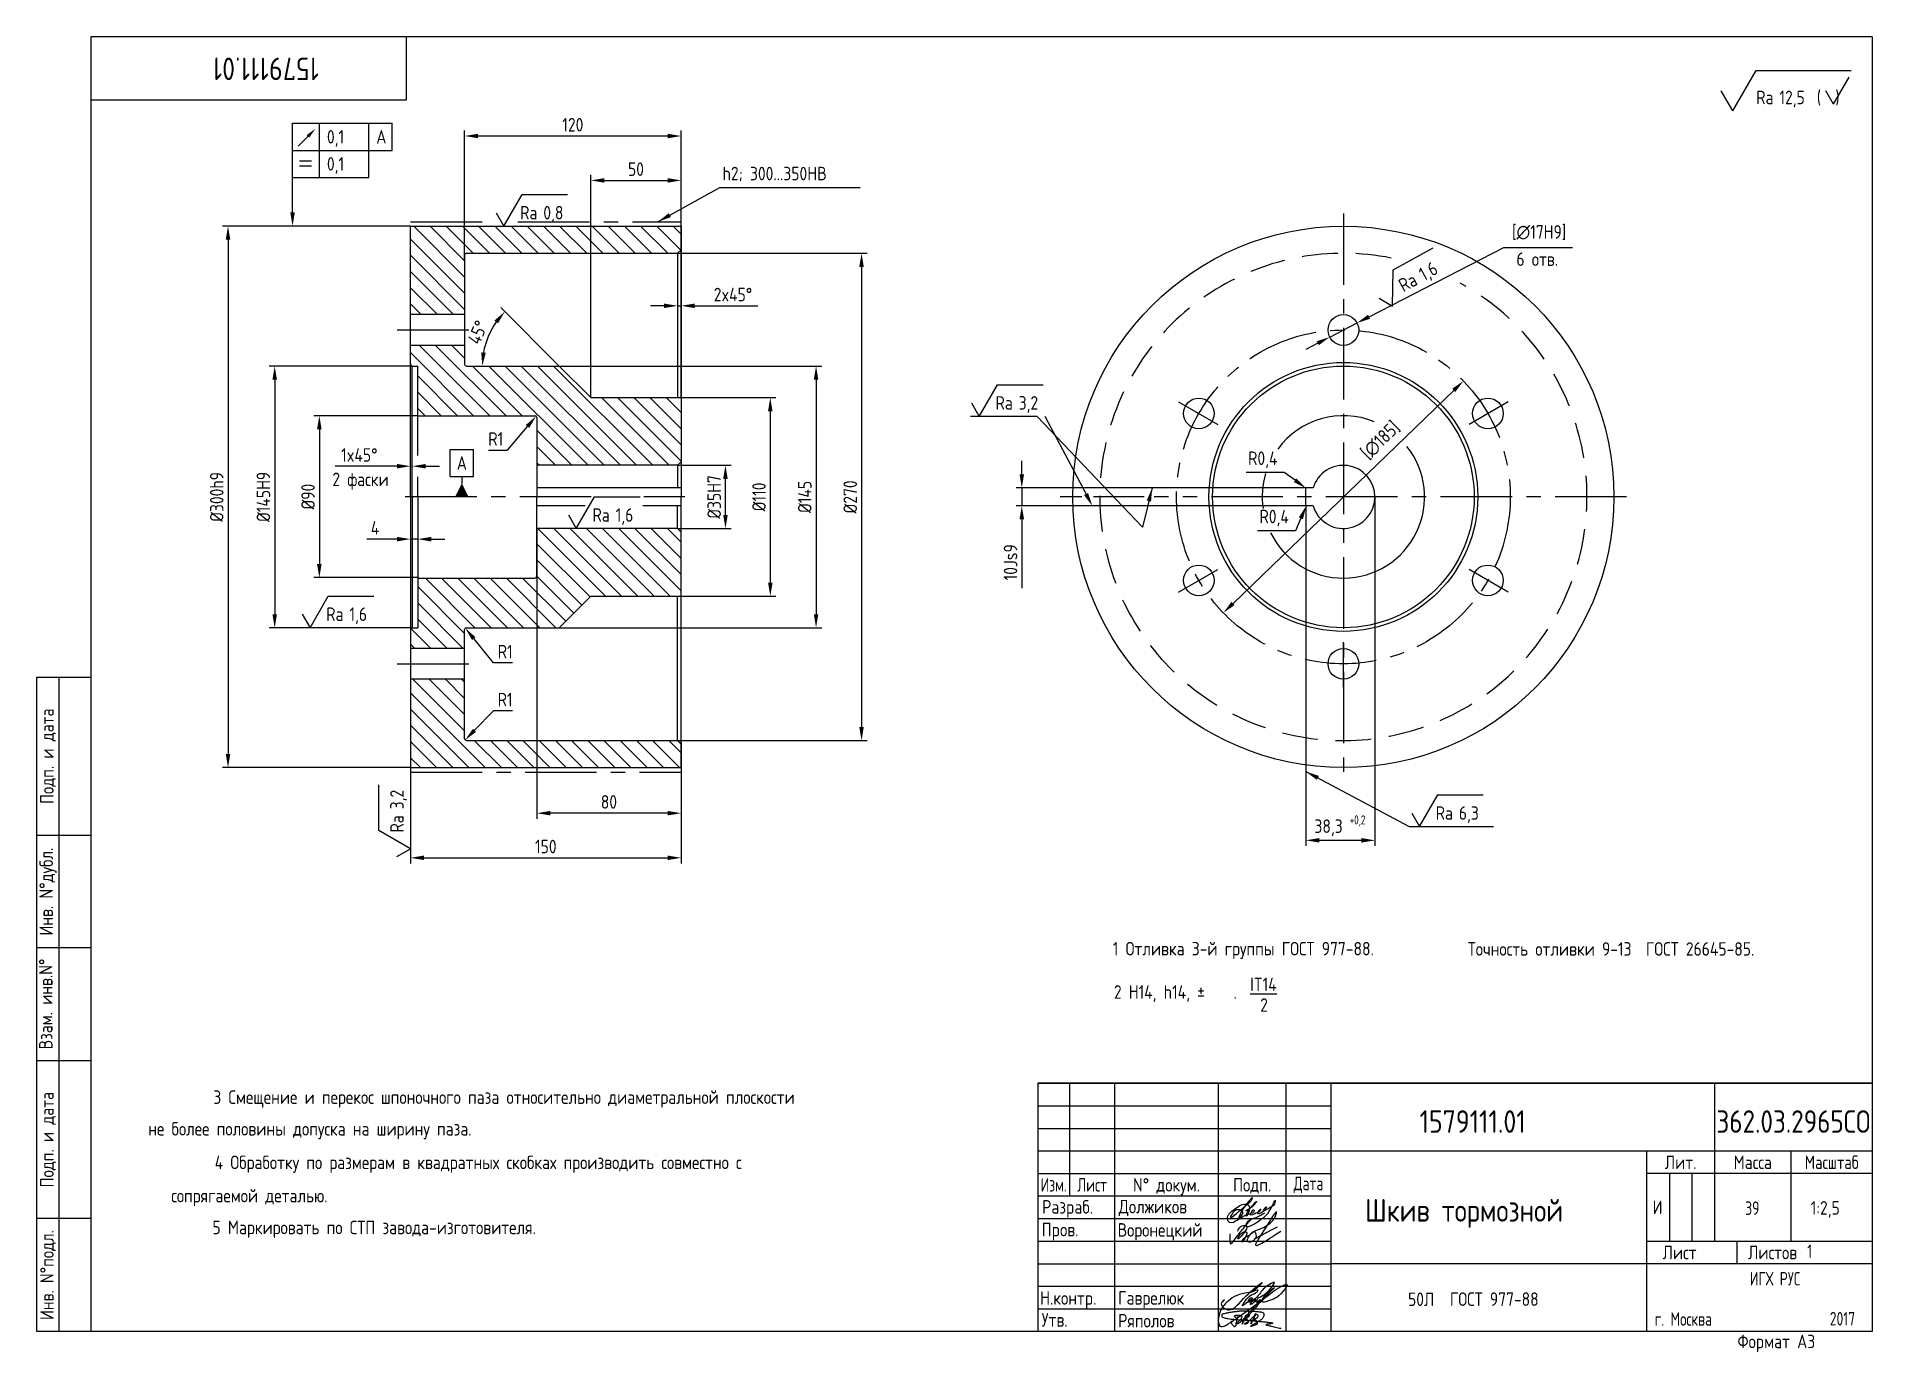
# Paper-space layout 'A3_protect' of a CAD drawing. Header units: millimetres. Extents: x 8 to 415, y 0 to 292.
# The model-space entities are those that its viewports show. They can reach past a viewport. Long polylines and large blocks are cut down to what shows.
import ezdxf
from ezdxf.enums import TextEntityAlignment as Align

# ---------------------------------------------------------------- set-up
doc = ezdxf.new("R2010")
doc.units = ezdxf.units.MM
doc.linetypes.add('CENTER', pattern=[50.800000000000004, 31.75, -6.35, 6.35, -6.35])
doc.linetypes.add('HIDDEN', pattern=[9.524999999999999, 6.35, -3.175])
for name, color, linetype in [('Bord', 1, 'Continuous'), ('Cen', 5, 'CENTER'), ('Cont', 6, 'Continuous'), ('Dim', 7, 'Continuous'), ('Hatch', 2, 'Continuous'), ('Hide', 2, 'HIDDEN'), ('Text', 3, 'Continuous'), ('Textb', 6, 'Continuous')]:
    doc.layers.add(name, color=color, linetype=linetype)
doc.layers.get('Defpoints').off()
doc.styles.add('Style1', font='romans.shx', dxfattribs={"width": 0.8})
doc.dimstyles.new('Copy of Lin2_5', dxfattribs={"dimscale": 2.5, "dimtxt": 3, "dimasz": 3, "dimexe": 1.25, "dimexo": 0, "dimgap": 1, "dimtad": 1, "dimtoh": 1, "dimdec": 0, "dimtxsty": 'Style1', "dimcen": 2.5, "dimclrt": 3, "dimadec": 0, "dimazin": 0, "dimtfac": 1, "dimtdec": 0, "dimtmove": 0, "dimatfit": 3, "dimfxl": 1, "dimarcsym": 0})
doc.dimstyles.new('Copy(2) of Lin2_5', dxfattribs={"dimscale": 2.5, "dimtxt": 3, "dimasz": 3, "dimexe": 1.25, "dimexo": 0, "dimgap": 1, "dimtad": 1, "dimtoh": 1, "dimdec": 0, "dimtxsty": 'Style1', "dimcen": 2.5, "dimclrt": 3, "dimadec": 0, "dimazin": 0, "dimtfac": 1, "dimtdec": 0, "dimtmove": 0, "dimatfit": 0, "dimfxl": 1, "dimarcsym": 0})
doc.dimstyles.new('Lin2_5', dxfattribs={"dimscale": 2.5, "dimtxt": 3, "dimasz": 3, "dimexe": 1.25, "dimexo": 0, "dimgap": 1, "dimtad": 1, "dimdec": 0, "dimtxsty": 'Style1', "dimcen": 2.5, "dimclrt": 3, "dimadec": 0, "dimazin": 0, "dimtfac": 1, "dimtdec": 0, "dimtmove": 0, "dimatfit": 3, "dimldrblk": 'DOT', "dimfxl": 1, "dimarcsym": 0})

psp = doc.layouts.new('A3_protect')

# ---------------------------------------------------------------- texts
at = {"layer": 'Text', "style": 'Style1'}
for s, width, p in [('1 Отливка 3-й группы ГОСТ 977-88.', 0.8, (246.59862933732893, 88.35419336153848)), (' Точность отливки 9-13  ГОСТ 26645-85.', 0.8, (323.71406373191735, 88.28839283260595)), ('2 H14, h14, %%P    .', 0.8, (246.85143553732166, 78.74210446357625)), ('%%uIT14', 0.8, (277.0401126606631, 80.43846677932953)), ('2', 0.8, (279.29314695287314, 75.86252454085042)), ('3 Смещение и перекос шпоночного паза относительно диаметральной плоскости', 0.8, (47.16206749547041, 55.42922653853162)), ('не более половины допуска на ширину паза.', 0.8, (32.731205996051756, 48.421661816337746)), ('4 Обработку по размерам в квадратных скобках производить совместно с', 0.8, (47.47138885070308, 40.97288456187745)), ('сопрягаемой деталью.', 0.8, (37.82853185629, 33.60890483247758)), ('Должиков', 0.8, (247.91107932231557, 31.17562668085047)), ('39', 0.7, (386.8270812929768, 30.822377241587418)), ('1:2,5', 0.8, (401.34282324819833, 30.880443175698332)), ('5 Маркировать по СТП завода-изготовителя.', 0.8, (46.98019754758309, 26.550116256949423)), ('Воронецкий', 0.8, (247.6794320784511, 26.000139258302895)), ('1', 0.7, (400.574247568027, 21.29233931517976)), ('Гаврелюк', 0.8, (247.78792051319851, 10.945473372487683)), ('50Л', 0.8, (312.06409062328464, 10.624186221320713)), ('ГОСТ 977-88', 0.8, (321.3441729065396, 10.660161572782869)), ('Ряполов', 0.8, (247.78792051319851, 5.889287862786375)), ('2017', 0.7, (405.57718703251476, 6.317645115896056))]:
    psp.add_text(s, height=3, dxfattribs=dict(at, width=width)).set_placement(p)
at = {"layer": 'Textb', "style": 'Style1', "width": 0.8}
psp.add_text('1579111.01', height=5, rotation=180, dxfattribs=at).set_placement((70.5669554247354, 287.3791231766326))
psp.add_text('1579111.01', height=5, dxfattribs=at).set_placement((314.61486296449687, 49.03011645214161))
at = {"layer": 'Textb', "style": 'Style1', "width": 0.5924008830835267}
psp.add_text('362.03.2965СО', height=5, dxfattribs=at).set_placement((380.43778781108654, 49.03011645214161), (414.5713625030421, 49.03011645214161), align=Align.FIT)
at = {"layer": 'Textb', "lineweight": -3, "style": 'Style1', "width": 0.8}
psp.add_text('Шкив тормозной', height=5, dxfattribs=at).set_placement((302.5219650547415, 29.33050293990138))

msp = doc.modelspace()

# ---------------------------------------------------------------- texts
at = {"layer": 'Dim', "color": 3, "insert": (594.9520120997558, 117.6085073117362), "char_height": 7.5, "attachment_point": 5, "style": 'Style1'}
msp.add_mtext('38,3', dxfattribs=at)
at = {"layer": 'Text', "style": 'Style1', "width": 0.8}
for s, p in [('0,1', (39.71904812667981, 496.7671484934565)), ('A', (67.05529540596581, 496.7671484934565)), ('0,1', (39.71904812667981, 481.7671484934565)), ('h2; 300...350НВ', (259.03192956686235, 476.3992895951326)), ('6 отв.', (699.0803982106822, 428.9709693733465)), ('2 фаски', (42.72077490702037, 306.9390761699109))]:
    msp.add_text(s, height=7.5, dxfattribs=at).set_placement(p)
at = {"layer": 'Text', "lineweight": -3, "style": 'Style1', "width": 0.7}
msp.add_text('+0,2', height=5, dxfattribs=at).set_placement((606.6611871477593, 119.48488141946302))

# ---------------------------------------------------------------- blocks, each defined once
blk = doc.blocks.new('A3')
at = {"layer": 'Bord'}
for p, q in [((230, 55), (295, 55)), ((230, 50), (295, 50)), ((230, 45), (295, 45)), ((370, 40), (370, 25)), ((375, 40), (375, 25)), ((230, 30), (295, 30)), ((230, 25), (295, 25)), ((230, 20), (295, 20)), ((230, 15.000000000000002), (295, 15.000000000000002)), ((230, 10.000000000000002), (295, 10.000000000000002))]:
    blk.add_line(p, q, dxfattribs=at)
at = {"layer": 'Cont'}
for p, q in [((414.9999999999999, 292), (20, 292)), ((20, 292), (20, 5.000000000000059)), ((90, 277.99999999999994), (90, 291.99999999999994)), ((414.9999999999998, 292), (415, 5.000000000000002)), ((20, 277.99999999999994), (90, 277.99999999999994)), ((8, 5.000000000000059), (8, 150.00000000000006)), ((8, 150.00000000000006), (20, 150.00000000000006)), ((13, 5.000000000000059), (13, 150.00000000000006)), ((8, 115.00000000000006), (20, 115.00000000000006)), ((20, 90.00000000000006), (8, 90.00000000000006)), ((20, 65.00000000000006), (8, 65.00000000000006)), ((230, 60), (415, 60)), ((415, 60), (230.0000000000001, 60.000000000000014)), ((230.0000000000001, 60.000000000000014), (230.0000000000001, 5.000000000000001)), ((237, 60), (237, 35)), ((247, 60), (247, 5.000000000000002)), ((270, 5.000000000000002), (270, 60)), ((285, 60), (285, 5.000000000000002)), ((295, 5.000000000000002), (295, 60)), ((380, 60.00000000000001), (380, 25)), ((295, 45), (415, 45)), ((365, 5.000000000000002), (365, 45)), ((397, 25), (397, 45)), ((230, 39.99999999999999), (295, 39.99999999999999)), ((415, 40), (365, 40)), ((295, 34.99999999999999), (230, 34.99999999999999)), ((20, 30.000000000000057), (8, 30.000000000000057)), ((365, 24.999999999999993), (415, 24.999999999999993)), ((385, 24.999999999999993), (385, 19.999999999999993)), ((415, 19.999999999999993), (295, 19.999999999999993)), ((20, 5.000000000000059), (8, 5.000000000000059)), ((415, 5.000000000000002), (19.999999999999943, 5))]:
    blk.add_line(p, q, dxfattribs=at)
at = {"layer": 'Text', "style": 'Style1', "width": 0.8}
for s, p in [('Подп. и дата', (10.5, 132.50000000000006)), ('Инв. N%%dдубл.', (10.5, 102.50000000000006)), ('Взам. инв.N%%d ', (9.998218334536972, 78.37957731231256)), ('Подп. и дата', (10.499999999999972, 47.50000000000006)), ('Инв. N%%dподл.', (10.499999999999972, 17.500000000000057))]:
    blk.add_text(s, height=3, rotation=90, dxfattribs=at).set_placement(p, align=Align.MIDDLE)
at = {"layer": 'Text', "style": 'Style1'}
for s, width, p in [('Лит.', 0.8, (372.5, 42.5)), ('Масса', 0.8, (388.5, 42.5)), ('Масштаб', 0.75, (406, 42.5)), ('Изм.', 0.7, (233.5, 37.49999999999999)), ('Лист', 0.7, (242, 37.49999999999999)), ('N%%d докум.', 0.8, (258.5, 37.5)), ('Подп.', 0.8, (277.5, 37.5)), ('Лист', 0.8, (372.27183976005585, 22.499999999999993)), ('Листов', 0.8, (392.89895634318407, 22.499999999999993))]:
    blk.add_text(s, height=3, dxfattribs=dict(at, width=width)).set_placement(p, align=Align.MIDDLE_CENTER)
at = {"layer": 'Text', "style": 'Style1', "width": 0.7}
for s, p in [('Дата', (290, 37.5)), ('ИГХ РУС', (393.4515392890606, 16.685325149145108))]:
    blk.add_text(s, height=3, dxfattribs=at).set_placement(p, align=Align.MIDDLE)
at = {"layer": 'Text', "style": 'Style1'}
for s, width, p in [('Разpаб.', 0.8, (230.91971765870153, 31.10185583207623)), ('Пpов.', 0.8, (230.8359385107974, 26.077635610142668)), ('Н.контp.', 0.8, (230.45771387974037, 10.921236633909956)), ('Утв.', 0.8, (230.8359385107974, 6.064490181786336)), ('г. Москва', 0.7, (366.77778725133953, 6.252224118072826)), ('Фоpмат А3', 0.8, (385.10848470088877, 1.2870372467283808))]:
    blk.add_text(s, height=3, dxfattribs=dict(at, width=width)).set_placement(p)
for tag, p, width in [('ФИО', (249.0000000000001, 31), 0.8), ('И', (366.29793513127385, 31.0175), 0.8), ('ФИО', (249.0000000000001, 26), 0.8), ('ГОСТ_СОРТАМЕНТА', (307.00440999586124, 14.000000000000002), 0.8), ('ФИО', (249.0000000000001, 11.000000000000002), 0.8), ('ФИО', (249.0000000000001, 6.000000000000002), 0.8), ('2007', (402.84863846176154, 6.2876293898809354), 0.7)]:
    blk.add_attdef(tag, p, '', height=3, dxfattribs=dict(at, width=width))
at = {"layer": 'Text', "style": 'Style1', "width": 0.8}
for tag, p in [('200', (388.5000000000001, 32.5)), ('1:20', (406.0000000000001, 32.5))]:
    blk.add_attdef(tag, text='', height=3, dxfattribs=at).set_placement(p, align=Align.MIDDLE)
blk.add_attdef('СБОРОЧНЫЙ_ЧЕРТЕЖ', text='', height=3, dxfattribs=at).set_placement((330.0000000000001, 21.3), align=Align.CENTER)
for tag, p in [('1', (379.0000000000001, 22.5)), ('2', (402.60000000000014, 22.5))]:
    blk.add_attdef(tag, text='', height=3, dxfattribs=at).set_placement(p, align=Align.MIDDLE_CENTER)
blk.add_attdef('ЛИСТ', text='', height=3, dxfattribs=at).set_placement((295.7530756576931, 12.500000000000002), align=Align.MIDDLE_LEFT)
at = {"layer": 'Text', "style": 'Style1', "width": 0.7}
blk.add_attdef('%%OГОСТ_ТЕХ._ТРЕБОВАНИЙ', text='', height=3, dxfattribs=at).set_placement((307.00440999586124, 8.000000000000002), align=Align.BOTTOM_LEFT)
at = {"layer": 'Textb', "style": 'Style1', "width": 0.8}
blk.add_attdef('1234567', (79.00000000000011, 290), '', height=6, rotation=180, dxfattribs=at)
blk.add_attdef('1234567', (333.39856689234307, 47.99999993653432), '', height=6, dxfattribs=at)
for tag, height, p in [('123ХЯ', 6, (393.6230571087517, 47.99999993653432)), ('НАИМЕНОВАНИЕ', 5, (330.0000000000001, 30))]:
    blk.add_attdef(tag, text='', height=height, dxfattribs=at).set_placement(p, align=Align.CENTER)
blk = doc.blocks.new('A$C314368CF')
at = {"layer": 'Text'}
for q in [(7.180916270288719, 6.000000000000028), (1.9847638475868052, 3)]:
    blk.add_line((3.7168146551549626, 0), q, dxfattribs=at)
at = {"layer": 'Text', "style": 'Style1', "width": 0.8}
blk.add_text('(  )', height=3, dxfattribs=at).set_placement((0, 0))
blk = doc.blocks.new('sherISO_18')
at = {"layer": 'Cont'}
for p, q in [((-30.937165119613667, -16.460000000000008), (-25.741012696913856, -7.4599999999999795)), ((-25.741012696913856, -7.4599999999999795), (-4.667696534211984, -7.4599999999999795)), ((-30.937165119613667, -16.460000000000008), (-33.5352413309659, -11.960000000000008))]:
    blk.add_line(p, q, dxfattribs=at)
blk.add_blockref('A$C314368CF', (-12.30371886322655, -14.960000000000008))
at = {"layer": 'Textb', "style": 'Style1', "width": 0.8}
blk.add_text('Ra', height=3, dxfattribs=at).set_placement((-25.741012696913856, -14.960000000000008))
blk.add_attdef('12,5', (-20.59823555405677, -14.960000000000093), '', height=3, dxfattribs=at)
blk = doc.blocks.new('A$C63F45750')
at = {"layer": 'Text'}
for points, knots in [([(3.173579336206444, 2.367258654218176), (3.124374383374194, 2.3833821476085495), (3.0378846345237704, 2.411709078795129), (2.937706702435087, 2.4989559435069175), (2.8542620581335236, 2.5748491628495542), (2.7875342155048903, 2.688484170522939), (2.873696277702179, 2.77450753742381), (2.9853846192630606, 2.8399116399863735), (3.1560525125017422, 2.8873876457558114), (3.3632858908187413, 2.926549870548242), (3.5981950796786837, 2.9530327162702035), (3.8204218727166963, 2.924145598020444), (4.048840213129947, 2.8738291111718524), (4.253130573284065, 2.782414299897897), (4.446364402027795, 2.634976253197371), (4.45955715792856, 2.4180315244621644), (4.376661927979453, 2.264469263206131), (4.281414881136214, 2.1022938621672385), (4.173318647114084, 1.9425915575409145), (4.030687893776969, 1.7772024634077834), (3.894910415761548, 1.6212178434993705), (3.7455989919437958, 1.5248877453517795), (3.629135948507246, 1.42552154908531), (3.494590437415928, 1.3575108710948052), (3.3525868438393758, 1.3046880802272913), (3.240992554211809, 1.2461204815675189), (3.161990972861853, 1.2130583721223827), (3.116530314756329, 1.1477233982191621), (3.189259051248818, 1.0994626990754226), (3.266008677009851, 1.0893839075564957), (3.3999236590227238, 1.070742433659676), (3.5503674583629077, 1.0731821986933812), (3.7214887495529902, 1.1240059899104329), (3.9239292944509327, 1.192893365365478), (4.1039656475275965, 1.3383391335196504), (4.263675622104796, 1.5144139966891252), (4.438371528977353, 1.6484507853228505), (4.58748079958866, 1.811362126289894), (4.735975566384461, 1.929832659549087), (4.842429745495553, 2.038571528609995), (4.928636504852585, 2.1383762793145), (5.065076318170199, 2.287112314813024), (5.190786415721911, 2.528693136240971), (5.284842984485481, 2.6817071254282467), (5.351117504751667, 2.9618367022457033), (5.229457693482355, 2.6598012336554366), (5.197616015454944, 2.441900009008924), (5.038213060425859, 2.0921073572741014), (4.954393263339872, 1.81201690068031), (4.863861965953341, 1.5711126702941742), (4.745465331803963, 1.3075839533521405), (4.6651246305656855, 1.12012974149058), (4.461025494232466, 0.7761551358772408), (4.621957280121292, 1.1680726281137483), (4.712877351106877, 1.4479120033556419), (4.88257281323452, 1.7380875376686444), (5.005609442331919, 2.002557819839153), (5.078967787852849, 2.193887866252063), (5.185131509867487, 2.398353714937592), (5.322122425397677, 2.5774233371165813), (5.399876786648429, 2.749521045991539), (5.520486198056868, 2.8852037077403994), (5.654434015991418, 3.037373912203938), (5.845821902019195, 3.1000448879005154), (6.017703225356667, 3.0288617327702374), (6.0772293304521705, 2.87127847368326), (6.027719567047065, 2.699606067408096), (5.89984500761852, 2.512899041157362), (5.703310184542319, 2.3696978493380314), (5.5476354530391845, 2.2262013387941675), (5.396069692144595, 2.1664031291184456), (5.312344115178198, 2.124749328676385), (5.124287242365628, 2.08895290947912), (5.3499384882823025, 2.0691611557111553), (5.475853593324291, 2.002857519441631), (5.644788885404962, 1.9304076405710227), (5.7540810911732, 1.79627872215936), (5.849482441062133, 1.6722351090809764), (5.885456359192909, 1.5403814356935883), (5.889127976151, 1.3679828673408014), (5.802816696507338, 1.1998093442024), (5.626573455343257, 1.0604119842163138), (5.413251425084981, 0.9429775232578071), (5.227706700079045, 0.862199722906343), (5.020912621781063, 0.923672047207171), (5.129682603737356, 1.1020221695280867), (5.28288793266872, 1.1635546431210615), (5.44480736725776, 1.2714090898298167), (5.607463061992959, 1.3620973636367517), (5.739488231240076, 1.4599388125431807), (5.860143997780579, 1.5346320952672463), (5.9499821645277375, 1.610427987488575), (6.046971341868056, 1.685491368623233), (6.1529243714828805, 1.7730547497067348), (6.28015314575348, 1.8727068990053821), (6.462007368281926, 2.0196799324108436), (6.652325390276663, 2.187833188610465), (6.8314706232489995, 2.3715575015635357), (6.9834922605385135, 2.4941555198695684), (7.114846318782118, 2.6102169550365035), (7.202413049068065, 2.741960218833484), (7.322598717395191, 2.8439528591491587), (7.417346462280553, 2.972731653964269), (7.4776211861545505, 3.0806245520066002), (7.484795150967466, 3.2711359760361933), (7.342636991723151, 3.084849112943928), (7.279481579502142, 2.9379310442654445), (7.1843781857456985, 2.6902661339258955), (7.095549375437581, 2.4575872372918752), (6.996920291024269, 2.2204299765845406), (6.9266966393803235, 1.9811728039842122), (6.826722408405818, 1.7827778604051063), (6.7282128084974975, 1.5526466461227924), (6.6684393744560255, 1.3398967911933388), (6.604475865101525, 1.142355774631707), (6.558842780650371, 1.032621181513065), (6.391624380694975, 0.9879889128974548), (6.620770382751307, 1.3345863607741348), (6.749419019504131, 1.539835132501071), (6.927841525938017, 1.8680588479263929), (7.053580036316838, 2.084600120115445), (7.1805235452648795, 2.3180896285532806), (7.334737778238031, 2.603201348982482), (7.4663860219511875, 2.893296252285624), (7.604819227960029, 3.0670937519538883), (7.786794026322871, 3.1799152582018233), (7.9523484792618016, 3.0093290244331015), (7.9976740987267325, 2.8123425572057013), (7.993718977212248, 2.6247344318252273), (7.942143499127095, 2.4560957648303634), (7.82666208826106, 2.3282454074280237), (7.6857391748883686, 2.2177673738382806), (7.527737492424623, 2.1109838926239917), (7.373916731340805, 2.0324583071214652), (7.209738742424884, 1.994214082608036), (7.105079643430578, 1.9701396115629979), (6.885535638704421, 1.9771005627202838), (7.07007457524487, 1.9423557012963428), (7.154084682940407, 1.902586193688935), (7.272512306423088, 1.8779243968244255), (7.39262078577515, 1.836124572074141), (7.518201280396847, 1.8104027593497682), (7.623410569654226, 1.72429252201952), (7.697720858671415, 1.622951058928134), (7.784469340575143, 1.5138822850112543), (7.833063839184987, 1.3915645595495336), (7.868838967330014, 1.2597732697523234), (7.88323468812246, 1.128063040869678), (7.855260121578016, 0.9888020110988938), (7.750724560338967, 0.8789250705332383), (7.596839043318988, 0.770455206421212), (7.4042337253016814, 0.7281833981607391), (7.188569533406552, 0.6563769737756071), (6.97288995170718, 0.5537113939482415), (6.712355627169857, 0.4840282607710006), (6.56506221279212, 0.4388348573395096), (6.4215939871164665, 0.4208929592112151), (6.522750978478171, 0.5785462959183689), (6.613535961501738, 0.6426290545533779), (6.814892460800177, 0.7844600834647246), (7.058471059388307, 0.8863707897200512), (7.333861943991332, 1.0410423905505057), (7.545817635544385, 1.1600433276246906), (7.704072437824172, 1.2352484986891177), (7.844587641053775, 1.3247550273858317), (7.990896484937893, 1.431695083540664), (8.213969453215926, 1.5776303210691853), (8.476452170895882, 1.7589368259279512), (8.744388044627474, 1.946213732283638), (8.966668543614464, 2.1204131396992865), (9.09522343526837, 2.293079760964207), (9.22708811484811, 2.443425019912305), (9.295096465731556, 2.603147240083847), (9.372801952666899, 2.739403730694232), (9.41724392685188, 2.917185122135097), (9.453577692794182, 3.1301647676668454), (9.205368882014996, 3.4831250567584626), (8.674191577590168, 3.5909260984294598), (8.086585891688445, 3.631045341802718), (7.5696556572587745, 3.6621278492429328), (7.060681614548964, 3.736236135581807), (6.573151729032341, 3.7545668155306027), (6.094860627047597, 3.741097821496443), (5.669237726893202, 3.7802823999547384), (5.2842466458707555, 3.778790776836537), (4.964180864901751, 3.8135958702354027), (4.645935362519385, 3.8281209304252366), (4.311488389130883, 3.815420374454347), (3.966482867935725, 3.7883607531243504), (3.605405702241423, 3.736159275378848), (3.2212233811150126, 3.674541113962319), (2.8552241434314682, 3.658216119226832), (2.525141649815043, 3.613858667315804), (2.1822431298903844, 3.519845231142425), (1.7815649225843582, 3.5350745883976584), (1.3777516205031943, 3.3720696268283232), (0.96392601322227, 3.350726367236348), (0.5766481644460998, 3.238063041148925), (0.2454594878435009, 3.1948530962485986), (0.025506233636409803, 3.0567457644400085), (-0.026417697668797983, 2.8257922392292176), (0.022643731023873556, 2.5978334070974034), (0.2639622398510636, 2.3836450965912444), (0.5892818015049122, 2.3322938373541557), (0.999823631886955, 2.197382740281865), (1.4785293869612917, 2.147240208411053), (1.9338698429104588, 2.0519831925141094), (2.350038002379007, 2.016336487440528), (2.7227093022788678, 2.0131594162382536), (3.1146157636266376, 1.9384089998919916), (3.6767121334545214, 1.9364783466616708), (4.249604268859038, 1.8291369393802115), (4.914124962070138, 1.8660053611062832), (5.5259834665308, 1.7572746062965319), (6.134361750940515, 1.7164612197299978), (6.725510627171065, 1.7076414132076403), (7.319363195048918, 1.6242683936743196), (7.992202602652663, 1.5515220364320275), (8.635186909938323, 1.5388256507831155), (9.158872933382417, 1.4627328125095405), (9.61186407458193, 1.4247079165140715), (10.032963410660658, 1.3983611159005036), (10.413891822857964, 1.3239256775376425), (10.725446968685567, 1.2864382859947505), (11.00587374357092, 1.2400061665211868), (11.179994868844819, 1.22858198041284), (11.420772308907766, 1.1366468282184126), (11.179863405134858, 1.0639535690834512), (11.012027282120467, 1.02597441163641), (10.70813103195437, 0.980353750182855), (10.373839032575777, 0.9228894796613737), (10.097351052419857, 0.91034665448488), (9.649190192212359, 0.7458486485545487), (10.218926761316796, 0.6730500444381742), (10.542668259774157, 0.5898698642011454), (11.076411481159461, 0.4701299756806694), (11.611235710856853, 0.35342545020882576), (12.17127896486215, 0.1510919018595617), (12.64430975536087, 0.08354747831882181), (12.975369592979064, 0.03056682818584331), (13.111364273708185, 0.010317978003285985), (13.180638465932702, -3.396469310246175e-07)], [0, 0, 0, 0, 0.153866044869318, 0.2704412087003076, 0.3888670628695994, 0.5105329195386429, 0.5921562054894269, 0.7133303047651304, 0.9084197598521073, 1.1134396393215318, 1.3492538660237892, 1.6124596207145003, 1.7822190777081648, 2.0472485627500445, 2.2918793761496326, 2.4515281359980063, 2.6510806472468524, 2.806157786745, 3.017979011878854, 3.2273481614019923, 3.4623813126822975, 3.6330094699297986, 3.757660012396913, 3.920515774630538, 4.080795589063213, 4.2145286873026855, 4.29178577314199, 4.34996920758688, 4.397593677820717, 4.508220111015361, 4.594826008441999, 4.7992441531660415, 4.954391704937901, 5.128467890869572, 5.43753729601676, 5.632649389709699, 5.842485198783474, 6.094987483059051, 6.293219470405305, 6.410959247714482, 6.551192007064858, 6.687807659937887, 7.02214674024998, 7.294342018164328, 7.425356118381299, 7.5207895005926, 7.946481488359771, 8.313050767558417, 8.598329636429222, 8.833694757370465, 9.090496343694635, 9.427695062544704, 9.601191091130262, 9.88321938659746, 10.093306452974474, 10.673942971344307, 10.798775791571126, 10.974627728923807, 11.28724726351552, 11.486184482324683, 11.648652122766636, 11.848902342376665, 12.027194021277541, 12.253479523861046, 12.400589838435357, 12.537783387708645, 12.716293023271328, 12.915230258781609, 13.208551325020968, 13.438488786662539, 13.549668465747237, 13.67779010177887, 13.77126979663054, 13.930000748340548, 14.029091001139015, 14.27211179356923, 14.434835546990808, 14.547083772245514, 14.739051368086516, 14.830983478526724, 15.061240624707033, 15.268921956927107, 15.500488517300356, 15.788978662137655, 15.879567619683787, 16.024283483362446, 16.221853746677805, 16.41871418023243, 16.593101768991165, 16.783247214432883, 16.91018018553403, 17.018213243980043, 17.13526282923257, 17.278205363256646, 17.43048238388021, 17.620087104112176, 17.979625854622782, 18.19178942213086, 18.388715624650164, 18.56571806616913, 18.714854369801387, 18.857928680499878, 19.039974212787683, 19.171374972000745, 19.28303362458826, 19.40008508416437, 19.618057758920816, 19.88224477694049, 20.150781287778027, 20.377854345208778, 20.649531665902355, 20.89722950525107, 21.04254251360329, 21.400160497446063, 21.55781731105634, 21.66714521098785, 21.75278053325197, 21.926255645909745, 22.41229673809358, 22.813145063954178, 22.961411523905323, 23.171289225399338, 23.607256716047537, 23.94042808027682, 24.110007377909692, 24.2912142603506, 24.480839910834842, 24.697609167576164, 24.904077825516524, 25.034245442888167, 25.218018287002852, 25.40765078694219, 25.573472988372806, 25.787446885016003, 25.930291805522298, 26.05131598160759, 26.188460468404973, 26.285311624248155, 26.40679881608323, 26.52425034765702, 26.63046314459807, 26.793722135442394, 26.898605762448256, 27.029313460851263, 27.171011520847923, 27.31410090802245, 27.419918025481028, 27.580556726628533, 27.70936749975819, 27.829267596424224, 28.02436401706957, 28.266961196125756, 28.412420354628587, 28.705760820218654, 28.98913739683506, 29.187748047458175, 29.23376776963407, 29.332801622219414, 29.52953505174134, 29.667093996006596, 30.03992332873237, 30.332117266425655, 30.610610366073875, 30.769981551835116, 30.856778387312673, 31.109922931829246, 31.313488109208894, 31.656425334965462, 32.066330934789654, 32.29662784450467, 32.497139747973634, 32.7102762301778, 32.8914678925648, 33.01483371040802, 33.177747475280036, 33.444503422628834, 33.618008798999455, 34.4090078411672, 34.914636115278576, 35.419802347121205, 35.95397023085987, 36.4581789753069, 36.880689513308226, 37.38840336450045, 37.73835272473482, 38.034261023553036, 38.35346806822209, 38.69315357760992, 39.03763793208423, 39.391135744290196, 39.78748081008314, 40.20377326255304, 40.488977272089436, 40.784974822270726, 41.266249780254086, 41.668005355975964, 42.07006464899833, 42.49938799158817, 42.86983359554839, 43.07957287810506, 43.213438679125595, 43.55459082453773, 43.71729556567056, 44.15372412767686, 44.506336068252516, 45.01911148299921, 45.58785910165119, 45.90190953390355, 46.2703919416041, 46.70395820660023, 47.093115290917154, 47.95264748200646, 48.440139839615554, 49.079253246453185, 49.808223302091214, 50.2686535167339, 50.85105142503175, 51.60483052012988, 52.29842914745799, 52.77692503819859, 53.19069981587306, 53.66198779186654, 54.042385935174785, 54.348524127858475, 54.61684122387547, 54.853813574600345, 54.98377676028627, 55.1260955821887, 55.33332810721814, 55.61310069515443, 56.00873243483213, 56.315808713794084, 56.599819602475975, 56.879310100399856, 57.39925140766207, 57.889617148159914, 58.43250730986343, 59.06669761649172, 59.66031372685984, 59.86266756353991, 60.072769857944955, 60.072769857944955, 60.072769857944955, 60.072769857944955]), ([(2.312994346965411, 1.5335647129525114), (2.2606986990142404, 1.5237177922951837), (2.171686767006252, 1.5069560288931099), (2.0570318595555825, 1.4809043217255766), (1.9314120074915027, 1.3843237517470155), (2.0713311041658793, 1.2482711976271976), (2.1376607309215037, 1.1129374588087124), (2.264272870933514, 0.9322412129447197), (2.388963392164342, 0.7177987577493667), (2.566492088066016, 0.5441009774109946), (2.711675486888259, 0.4438880485019938), (2.8581010901002637, 0.4016169565911706), (3.020517076902198, 0.4275549970357224), (3.1380437056273287, 0.5448359323080563), (3.2092395166984473, 0.7882588282061522), (3.251368381648538, 1.0748996405645759), (3.31332912052814, 1.4001454581375112), (3.3454828718252605, 1.6670837654358963), (3.383577938447085, 1.9207770152963768), (3.467363727076129, 2.189339233301758), (3.5027522293298676, 2.432876592603297), (3.543111206585836, 2.588419851854991), (3.5558494949406168, 2.6375375033478576)], [0, 0, 0, 0, 0.15847035223158323, 0.26973129625058284, 0.36359086940998764, 0.5555142747970538, 0.6880368011989665, 0.8486059492075418, 1.2043592972496484, 1.4336316542055816, 1.5867298041490876, 1.7295486248245333, 1.8806860844238984, 2.0578742817555664, 2.1916898680702883, 2.635050499279987, 2.9281528320837795, 3.184121463425163, 3.4418630134747357, 3.6961173993488026, 4.025872946634204, 4.178055404124171, 4.178055404124171, 4.178055404124171, 4.178055404124171])]:
    blk.add_open_spline(points, degree=3, knots=knots, dxfattribs=at)
blk = doc.blocks.new('*D4')
at = {"layer": 'Dim', "color": 0, "lineweight": -2, "transparency": 16777216}
for p, q in [((236.0296343162139, 164.95493860642978), (236.0296343162139, 97.82993860643705)), ((86.0296343162139, 150.95493860642978), (86.0296343162139, 97.82993860643705)), ((93.5296343162139, 100.95493860643705), (228.5296343162139, 100.95493860643705))]:
    blk.add_line(p, q, dxfattribs=at)
at = {"layer": 'Dim', "color": 0, "transparency": 16777216}
for points in [[(93.5296343162139, 102.20493860643705), (93.5296343162139, 99.70493860643705), (86.0296343162139, 100.95493860643705)], [(228.5296343162139, 102.20493860643705), (228.5296343162139, 99.70493860643705), (236.0296343162139, 100.95493860643705)]]:
    blk.add_solid(points, dxfattribs=at)
at = {"layer": 'Dim', "color": 3, "transparency": 16777216, "insert": (161.0296343162139, 107.20493860643705), "char_height": 7.5, "attachment_point": 5, "style": 'Style1'}
blk.add_mtext('150', dxfattribs=at)
blk = doc.blocks.new('_Dot')
at = {"color": 0, "linetype": 'ByBlock', "lineweight": -2}
blk.add_line((-0.5, 0), (-1, 0), dxfattribs=at)
at = {"color": 0, "linetype": 'ByBlock', "const_width": 0.5}
blk.add_lwpolyline([(-0.25, 0, 1), (0.25, 0, 1)], format="xyb", close=True, dxfattribs=at)
blk = doc.blocks.new('*D5')
at = {"layer": 'Dim', "color": 0, "lineweight": -2, "transparency": 16777216}
for p, q in [((86.0296343162139, 300.9549386064334), (86.0296343162139, 274.4209500186108)), ((90.0296343162139, 300.9549386064334), (90.0296343162139, 274.4209500186108)), ((78.5296343162139, 277.5459500186108), (61.743920030499616, 277.5459500186108)), ((90.0296343162139, 277.5459500186108), (86.0296343162139, 277.5459500186108)), ((97.5296343162139, 277.5459500186108), (105.0296343162139, 277.5459500186108))]:
    blk.add_line(p, q, dxfattribs=at)
at = {"layer": 'Dim', "color": 0, "transparency": 16777216}
for points in [[(78.5296343162139, 278.7959500186108), (78.5296343162139, 276.2959500186108), (86.0296343162139, 277.5459500186108)], [(97.5296343162139, 278.7959500186108), (97.5296343162139, 276.2959500186108), (90.0296343162139, 277.5459500186108)]]:
    blk.add_solid(points, dxfattribs=at)
at = {"layer": 'Dim', "color": 3, "transparency": 16777216, "insert": (66.38677717335676, 283.7959500186108), "char_height": 7.5, "attachment_point": 5, "style": 'Style1'}
blk.add_mtext('4', dxfattribs=at)
blk = doc.blocks.new('*D6')
at = {"layer": 'Dim', "color": 0, "lineweight": -2, "transparency": 16777216}
for p, q in [((78.5296343162139, 317.9636905572505), (44.31534860192819, 317.9636905572505)), ((86.0296343162139, 300.9549386064334), (86.0296343162139, 321.0886905572505)), ((87.0296343162139, 317.9636905572505), (86.0296343162139, 317.9636905572505)), ((87.0296343162139, 300.9549386064334), (87.0296343162139, 321.0886905572505)), ((94.5296343162139, 317.9636905572505), (102.0296343162139, 317.9636905572505))]:
    blk.add_line(p, q, dxfattribs=at)
at = {"layer": 'Dim', "color": 0, "transparency": 16777216}
for points in [[(78.5296343162139, 319.2136905572505), (78.5296343162139, 316.7136905572505), (86.0296343162139, 317.9636905572505)], [(94.5296343162139, 319.2136905572505), (94.5296343162139, 316.7136905572505), (87.0296343162139, 317.9636905572505)]]:
    blk.add_solid(points, dxfattribs=at)
at = {"layer": 'Dim', "color": 3, "transparency": 16777216, "insert": (57.67249145907105, 324.2136905572505), "char_height": 7.5, "attachment_point": 5, "style": 'Style1'}
blk.add_mtext('1x45°', dxfattribs=at)
blk = doc.blocks.new('*D7')
at = {"layer": 'Dim', "color": 0, "lineweight": -2, "transparency": 16777216}
for p, q in [((90.0296343162139, 345.94603288961093), (32.376981883456914, 345.94603288961093)), ((35.501981883456914, 338.44603288961093), (35.50198188345689, 263.7786096735193)), ((90.0296343162139, 256.2786096735193), (32.37698188345689, 256.2786096735193))]:
    blk.add_line(p, q, dxfattribs=at)
at = {"layer": 'Dim', "color": 0, "transparency": 16777216}
for points in [[(34.251981883456914, 338.44603288961093), (36.751981883456914, 338.44603288961093), (35.501981883456914, 345.94603288961093)], [(34.25198188345689, 263.7786096735193), (36.75198188345689, 263.7786096735193), (35.50198188345689, 256.2786096735193)]]:
    blk.add_solid(points, dxfattribs=at)
at = {"layer": 'Dim', "color": 3, "transparency": 16777216, "insert": (29.251981883456853, 301.11232128156513), "char_height": 7.5, "attachment_point": 5, "rotation": 90, "style": 'Style1'}
blk.add_mtext('%%C90', dxfattribs=at)
blk = doc.blocks.new('*D8')
at = {"layer": 'Dim', "color": 0, "lineweight": -2, "transparency": 16777216}
for p, q in [((87.0296343162139, 373.4549386064298), (7.630584044939991, 373.4549386064298)), ((10.755584044939985, 365.9549386064298), (10.755584044939955, 235.95493860643708)), ((87.0296343162139, 228.45493860643705), (7.630584044939959, 228.45493860643708))]:
    blk.add_line(p, q, dxfattribs=at)
at = {"layer": 'Dim', "color": 0, "transparency": 16777216}
for points in [[(9.505584044939985, 365.9549386064298), (12.005584044939985, 365.9549386064298), (10.755584044939987, 373.4549386064298)], [(9.505584044939955, 235.95493860643708), (12.005584044939955, 235.95493860643708), (10.755584044939955, 228.45493860643708)]]:
    blk.add_solid(points, dxfattribs=at)
at = {"layer": 'Dim', "color": 3, "transparency": 16777216, "insert": (4.505584044939921, 300.9549386064334), "char_height": 7.5, "attachment_point": 5, "rotation": 90, "style": 'Style1'}
blk.add_mtext('%%C145H9', dxfattribs=at)
blk = doc.blocks.new('*D9')
at = {"layer": 'Dim', "color": 0, "lineweight": -2, "transparency": 16777216}
for p, q in [((86.0296343162139, 450.9549386064298), (-18.24118027954607, 450.9549386064298)), ((-15.116180279546079, 443.4549386064298), (-15.11618027954614, 158.45493860643708)), ((86.0296343162139, 150.95493860643705), (-18.24118027954614, 150.95493860643708))]:
    blk.add_line(p, q, dxfattribs=at)
at = {"layer": 'Dim', "color": 0, "transparency": 16777216}
for points in [[(-16.36618027954608, 443.4549386064298), (-13.866180279546079, 443.4549386064298), (-15.116180279546077, 450.9549386064298)], [(-16.366180279546143, 158.45493860643708), (-13.86618027954614, 158.45493860643708), (-15.116180279546143, 150.95493860643708)]]:
    blk.add_solid(points, dxfattribs=at)
at = {"layer": 'Dim', "color": 3, "transparency": 16777216, "insert": (-21.36618027954616, 300.9549386064334), "char_height": 7.5, "attachment_point": 5, "rotation": 90, "style": 'Style1'}
blk.add_mtext('%%c300h9', dxfattribs=at)
blk = doc.blocks.new('*D10')
at = {"layer": 'Dim', "color": 0, "lineweight": -2, "transparency": 16777216}
for p, q in [((186.0296343162139, 355.9549386064298), (186.0296343162139, 479.46723638623257)), ((236.0296343162139, 355.9549386064298), (236.0296343162139, 479.46723638623257)), ((193.5296343162139, 476.34223638623257), (228.5296343162139, 476.34223638623257))]:
    blk.add_line(p, q, dxfattribs=at)
at = {"layer": 'Dim', "color": 0, "transparency": 16777216}
for points in [[(193.5296343162139, 477.59223638623257), (193.5296343162139, 475.09223638623257), (186.0296343162139, 476.34223638623257)], [(228.5296343162139, 477.59223638623257), (228.5296343162139, 475.09223638623257), (236.0296343162139, 476.34223638623257)]]:
    blk.add_solid(points, dxfattribs=at)
at = {"layer": 'Dim', "color": 3, "transparency": 16777216, "insert": (211.0296343162139, 482.59223638623257), "char_height": 7.5, "attachment_point": 5, "style": 'Style1'}
blk.add_mtext('50', dxfattribs=at)
blk = doc.blocks.new('*D11')
at = {"layer": 'Dim', "color": 0, "lineweight": -2, "transparency": 16777216}
for p, q in [((116.0296343162139, 432.06813104538753), (116.0296343162139, 504.0799386064298)), ((228.5296343162139, 500.9549386064298), (123.5296343162139, 500.9549386064298)), ((236.0296343162139, 450.9549386064298), (236.0296343162139, 504.0799386064298))]:
    blk.add_line(p, q, dxfattribs=at)
at = {"layer": 'Dim', "color": 0, "transparency": 16777216}
for points in [[(123.5296343162139, 502.2049386064298), (123.5296343162139, 499.7049386064298), (116.0296343162139, 500.9549386064298)], [(228.5296343162139, 502.2049386064298), (228.5296343162139, 499.7049386064298), (236.0296343162139, 500.9549386064298)]]:
    blk.add_solid(points, dxfattribs=at)
at = {"layer": 'Dim', "color": 3, "transparency": 16777216, "insert": (176.0296343162139, 507.2049386064298), "char_height": 7.5, "attachment_point": 5, "style": 'Style1'}
blk.add_mtext('120', dxfattribs=at)
blk = doc.blocks.new('*D12')
at = {"layer": 'Dim', "color": 0, "lineweight": -2, "transparency": 16777216}
for p, q in [((236.0296343162139, 437.9549386064299), (236.0296343162139, 403.73618635219646)), ((234.0296343162139, 435.9549386064298), (234.0296343162139, 403.73618635219646)), ((226.5296343162139, 406.86118635219646), (219.0296343162139, 406.86118635219646)), ((234.0296343162139, 406.86118635219646), (236.0296343162139, 406.86118635219646)), ((243.5296343162139, 406.86118635219646), (278.60106288764246, 406.86118635219646))]:
    blk.add_line(p, q, dxfattribs=at)
at = {"layer": 'Dim', "color": 0, "transparency": 16777216}
for points in [[(226.5296343162139, 408.11118635219646), (226.5296343162139, 405.61118635219646), (234.0296343162139, 406.86118635219646)], [(243.5296343162139, 408.11118635219646), (243.5296343162139, 405.61118635219646), (236.0296343162139, 406.86118635219646)]]:
    blk.add_solid(points, dxfattribs=at)
at = {"layer": 'Dim', "color": 3, "transparency": 16777216, "insert": (264.8153486019282, 413.11118635219646), "char_height": 7.5, "attachment_point": 5, "style": 'Style1'}
blk.add_mtext('2x45°', dxfattribs=at)
blk = doc.blocks.new('*D13')
at = {"layer": 'Dim', "color": 0, "lineweight": -2, "transparency": 16777216}
for p, q in [((234.02963431620663, 318.4549386064369), (263.7443557333555, 318.4549386064369)), ((260.6193557333555, 290.95493860642995), (260.6193557333555, 310.9549386064369)), ((234.02963431620663, 283.45493860642995), (263.7443557333555, 283.45493860642995))]:
    blk.add_line(p, q, dxfattribs=at)
at = {"layer": 'Dim', "color": 0, "transparency": 16777216}
for points in [[(259.3693557333555, 310.9549386064369), (261.8693557333555, 310.9549386064369), (260.6193557333555, 318.4549386064369)], [(259.3693557333555, 290.95493860642995), (261.8693557333555, 290.95493860642995), (260.6193557333555, 283.45493860642995)]]:
    blk.add_solid(points, dxfattribs=at)
at = {"layer": 'Dim', "color": 3, "transparency": 16777216, "insert": (254.3693557333555, 300.9549386064335), "char_height": 7.5, "attachment_point": 5, "rotation": 90, "style": 'Style1'}
blk.add_mtext('%%C35H7', dxfattribs=at)
blk = doc.blocks.new('*D14')
at = {"layer": 'Dim', "color": 0, "lineweight": -2, "transparency": 16777216}
for p, q in [((236.0296343162139, 355.9549386064298), (288.59725917020444, 355.9549386064298)), ((285.47225917020444, 348.4549386064298), (285.47225917020444, 253.45493860643705)), ((236.0296343162139, 245.95493860643705), (288.59725917020444, 245.95493860643705))]:
    blk.add_line(p, q, dxfattribs=at)
at = {"layer": 'Dim', "color": 0, "transparency": 16777216}
for points in [[(284.22225917020444, 348.4549386064298), (286.72225917020444, 348.4549386064298), (285.47225917020444, 355.9549386064298)], [(284.22225917020444, 253.45493860643705), (286.72225917020444, 253.45493860643705), (285.47225917020444, 245.95493860643705)]]:
    blk.add_solid(points, dxfattribs=at)
at = {"layer": 'Dim', "color": 3, "transparency": 16777216, "insert": (279.2222591702044, 300.9549386064335), "char_height": 7.5, "attachment_point": 5, "rotation": 90, "style": 'Style1'}
blk.add_mtext('%%C110', dxfattribs=at)
blk = doc.blocks.new('*D15')
at = {"layer": 'Dim', "color": 0, "lineweight": -2, "transparency": 16777216}
for p, q in [((168.5296343162139, 373.4549386064298), (313.9732011501368, 373.4549386064298)), ((310.8482011501368, 365.9549386064298), (310.8482011501368, 235.95493860643705)), ((168.52963431621393, 228.45493860643708), (313.9732011501368, 228.45493860643705))]:
    blk.add_line(p, q, dxfattribs=at)
at = {"layer": 'Dim', "color": 0, "transparency": 16777216}
for points in [[(309.5982011501368, 365.9549386064298), (312.0982011501368, 365.9549386064298), (310.8482011501368, 373.4549386064298)], [(309.5982011501368, 235.95493860643705), (312.0982011501368, 235.95493860643705), (310.8482011501368, 228.45493860643705)]]:
    blk.add_solid(points, dxfattribs=at)
at = {"layer": 'Dim', "color": 3, "transparency": 16777216, "insert": (304.59820115013673, 300.9549386064335), "char_height": 7.5, "attachment_point": 5, "rotation": 90, "style": 'Style1'}
blk.add_mtext('%%C145', dxfattribs=at)
blk = doc.blocks.new('*D16')
at = {"layer": 'Dim', "color": 0, "lineweight": -2, "transparency": 16777216}
for p, q in [((233.37628438960496, 435.9549386064298), (339.19092116554697, 435.9549386064298)), ((336.06592116554697, 428.4549386064298), (336.0659211655469, 173.45493860643703)), ((234.0296343162139, 165.95493860643705), (339.1909211655469, 165.95493860643703))]:
    blk.add_line(p, q, dxfattribs=at)
at = {"layer": 'Dim', "color": 0, "transparency": 16777216}
for points in [[(334.81592116554697, 428.4549386064298), (337.31592116554697, 428.4549386064298), (336.06592116554697, 435.9549386064298)], [(334.8159211655469, 173.45493860643703), (337.3159211655469, 173.45493860643703), (336.0659211655469, 165.95493860643703)]]:
    blk.add_solid(points, dxfattribs=at)
at = {"layer": 'Dim', "color": 3, "transparency": 16777216, "insert": (329.81592116554685, 300.9549386064335), "char_height": 7.5, "attachment_point": 5, "rotation": 90, "style": 'Style1'}
blk.add_mtext('%%C270', dxfattribs=at)
blk = doc.blocks.new('*D17')
at = {"layer": 'Dim', "color": 0, "lineweight": -2, "transparency": 16777216}
for p, q in [((156.0296343162139, 283.45493860643705), (156.0296343162139, 122.55946362152179)), ((236.0296343162139, 150.95493860643705), (236.0296343162139, 122.55946362152179)), ((228.5296343162139, 125.68446362152179), (163.5296343162139, 125.68446362152179))]:
    blk.add_line(p, q, dxfattribs=at)
at = {"layer": 'Dim', "color": 0, "transparency": 16777216}
for points in [[(163.5296343162139, 126.93446362152179), (163.5296343162139, 124.43446362152179), (156.0296343162139, 125.68446362152179)], [(228.5296343162139, 126.93446362152179), (228.5296343162139, 124.43446362152179), (236.0296343162139, 125.68446362152179)]]:
    blk.add_solid(points, dxfattribs=at)
at = {"layer": 'Dim', "color": 3, "transparency": 16777216, "insert": (196.0296343162139, 131.9344636215218), "char_height": 7.5, "attachment_point": 5, "style": 'Style1'}
blk.add_mtext('80', dxfattribs=at)
blk = doc.blocks.new('*D18')
at = {"layer": 'Dim', "color": 0, "lineweight": -2, "transparency": 16777216}
for p, q in [((131.9935205719832, 182.39294716079397), (121.55359992842176, 171.62224351821985)), ((142.4935205719832, 182.39294716079397), (131.9935205719832, 182.39294716079397))]:
    blk.add_line(p, q, dxfattribs=at)
at = {"layer": 'Dim', "color": 0, "transparency": 16777216}
blk.add_solid([(120.65604129154062, 172.49223690518326), (122.4511585653029, 170.75225013125643), (116.33363960664127, 166.23689169693304)], dxfattribs=at)
at = {"layer": 'Dim', "color": 3, "transparency": 16777216, "insert": (138.4935205719832, 188.64294716079397), "char_height": 7.5, "attachment_point": 5, "style": 'Style1'}
blk.add_mtext('R1', dxfattribs=at)
blk = doc.blocks.new('*D19')
at = {"layer": 'Dim', "color": 0, "lineweight": -2, "transparency": 16777216}
for p, q in [((132.05552612724858, 208.96697180412434), (121.12921253100248, 222.4107876906925)), ((142.5555261272486, 208.96697180412434), (132.05552612724858, 208.96697180412434))]:
    blk.add_line(p, q, dxfattribs=at)
at = {"layer": 'Dim', "color": 0, "transparency": 16777216}
blk.add_solid([(122.09924155326124, 223.19916811661372), (120.15918350874375, 221.62240726477128), (116.39892997547514, 228.23096182424501)], dxfattribs=at)
at = {"layer": 'Dim', "color": 3, "transparency": 16777216, "insert": (138.55552612724858, 215.21697180412434), "char_height": 7.5, "attachment_point": 5, "style": 'Style1'}
blk.add_mtext('R1', dxfattribs=at)
blk = doc.blocks.new('*D20')
at = {"layer": 'Dim', "color": 0, "lineweight": -2, "transparency": 16777216}
for p, q in [((139.79550795974328, 326.8204293898964), (150.8474985821444, 339.9701168230139)), ((129.29550795974328, 326.8204293898964), (139.79550795974328, 326.8204293898964))]:
    blk.add_line(p, q, dxfattribs=at)
at = {"layer": 'Dim', "color": 0, "transparency": 16777216}
blk.add_solid([(149.89059164626036, 340.7743736949503), (151.80440551802843, 339.16585995107744), (155.6730398137631, 345.71155843831815)], dxfattribs=at)
at = {"layer": 'Dim', "color": 3, "transparency": 16777216, "insert": (133.29550795974322, 333.0704293898964), "char_height": 7.5, "attachment_point": 5, "style": 'Style1'}
blk.add_mtext('R1', dxfattribs=at)
blk = doc.blocks.new('sherISO_04')
at = {"layer": 'Text'}
blk.add_line((4.0414499999999975, 7), (14.122218216474892, 7), dxfattribs=at)
blk.add_lwpolyline([(-1.7320500000000152, 3), (0, 0), (4.0414499999999975, 7)], dxfattribs=at)
at = {"layer": 'Text', "style": 'Style1', "width": 0.8}
blk.add_text('Ra', height=3, dxfattribs=at).set_placement((3.584307142857142, 1.5))
blk.add_attdef('3,2', (8.727084285714255, 1.4999999999999147), '', height=3, dxfattribs=at)
blk = doc.blocks.new('forma01')
at = {"layer": 'Bord'}
for p, q in [((-2.571429999999964, 4.210400474011351), (-2.571429999999964, 10.210400474011351)), ((-2.571429999999964, 10.210400474011351), (2.571429999999964, 10.210400474011351)), ((2.571429999999964, 4.210400474011351), (2.571429999999964, 10.210400474011351)), ((-2.571429999999964, 4.210400474011351), (2.571429999999964, 4.210400474011351)), ((0, 4.210400474011351), (0, 2.710400474011351))]:
    blk.add_line(p, q, dxfattribs=at)
blk.add_lwpolyline([(0, 2.710400474011351, 0, 3, 0), (0, -0.289599525988649, 3, 3, 0)], format="xyseb", dxfattribs=at)
at = {"layer": 'Text', "style": 'Style1', "width": 0.8}
blk.add_attdef('А', text='', height=3, dxfattribs=at).set_placement((0, 7.210400474011351), align=Align.MIDDLE)
blk = doc.blocks.new('*D23')
at = {"layer": 'Dim', "color": 0, "lineweight": -2, "transparency": 16777216}
for p, q in [((424.8941606934827, 313.4549386064334), (424.8941606934827, 320.9549386064334)), ((582.7536755696719, 305.9549386064334), (421.7691606934827, 305.9549386064334)), ((424.8941606934827, 305.9549386064334), (424.8941606934827, 295.95493860643336)), ((582.7536755696719, 295.95493860643336), (421.7691606934827, 295.95493860643336)), ((424.8941606934827, 288.45493860643336), (424.8941606934827, 250.35535247689162))]:
    blk.add_line(p, q, dxfattribs=at)
at = {"layer": 'Dim', "color": 0, "transparency": 16777216}
for points in [[(423.6441606934827, 313.4549386064334), (426.1441606934827, 313.4549386064334), (424.8941606934827, 305.9549386064334)], [(423.6441606934827, 288.45493860643336), (426.1441606934827, 288.45493860643336), (424.8941606934827, 295.95493860643336)]]:
    blk.add_solid(points, dxfattribs=at)
at = {"layer": 'Dim', "color": 3, "transparency": 16777216, "insert": (418.64416069348266, 264.7124953340346), "char_height": 7.5, "attachment_point": 5, "rotation": 90, "style": 'Style1'}
blk.add_mtext('10Js9', dxfattribs=at)
blk = doc.blocks.new('sherISO_03')
at = {"layer": 'Text'}
blk.add_line((4.0414499999999975, 7), (14.122218216474892, 7), dxfattribs=at)
blk.add_lwpolyline([(-1.7320500000000152, 3), (0, 0), (4.0414499999999975, 7)], dxfattribs=at)
at = {"layer": 'Text', "style": 'Style1', "width": 0.8}
blk.add_text('Ra', height=3, dxfattribs=at).set_placement((3.584307142857142, 1.5))
blk.add_attdef('6,3', (8.727084285714255, 1.4999999999999147), '', height=3, dxfattribs=at)
blk = doc.blocks.new('*D25')
at = {"layer": 'Dim', "color": 0, "lineweight": -2, "transparency": 16777216}
blk.add_line((541.9961702852369, 241.92308663324667), (664.3111808541076, 359.9867905796206), dxfattribs=at)
at = {"layer": 'Dim', "color": 0, "transparency": 16777216}
for points in [[(663.4430653839137, 360.88616565733287), (665.1792963243015, 359.08741550190837), (669.7074313203814, 365.19548340078416)], [(541.128054815043, 242.82246171095895), (542.8642857554308, 241.0237115555344), (536.5999198189633, 236.71439381208307)]]:
    blk.add_solid(points, dxfattribs=at)
at = {"layer": 'Dim', "color": 3, "transparency": 16777216, "insert": (623.774533627627, 332.2757342674539), "char_height": 7.5, "attachment_point": 5, "rotation": 43.98677994231352, "style": 'Style1'}
blk.add_mtext('[∅185]', dxfattribs=at)
blk = doc.blocks.new('*D26')
at = {"layer": 'Dim', "color": 0, "lineweight": -2, "transparency": 16777216}
for p, q in [((617.3783185755761, 400.78020524694307), (692.0206313613531, 439.2187687731549)), ((692.0206313613531, 439.2187687731549), (728.8063456470674, 439.218768773155)), ((595.5968339727852, 389.5633907036628), (610.7105171665582, 397.3464865092041)), ((588.9290325637674, 386.12967196592376), (582.2612311547496, 382.69595322818475))]:
    blk.add_line(p, q, dxfattribs=at)
at = {"layer": 'Dim', "color": 0, "transparency": 16777216}
for points in [[(616.8060321192863, 401.89150548177946), (617.950605031866, 399.66890501210685), (610.7105171665582, 397.3464865092041)], [(588.3567461074775, 387.24097220076004), (589.5013190200572, 385.0183717310874), (595.5968339727852, 389.5633907036628)]]:
    blk.add_solid(points, dxfattribs=at)
at = {"layer": 'Dim', "color": 3, "transparency": 16777216, "insert": (711.6634885042099, 447.43305448744115), "char_height": 7.5, "attachment_point": 5, "style": 'Style1'}
blk.add_mtext('[∅17H9]', dxfattribs=at)
blk = doc.blocks.new('*D30')
at = {"layer": 'Dim', "color": 0, "lineweight": -2, "transparency": 16777216}
blk.add_line((168.5296343162139, 373.4549386064297), (136.1324676910936, 405.85210523155), dxfattribs=at)
blk.add_arc((168.52963431621393, 373.4549386064297), 42.69151242370616, 145.07865149338815, 169.92134850661182, dxfattribs=at)
at = {"layer": 'Dim', "color": 0, "transparency": 16777216}
for points in [[(132.56710702252497, 398.69658276607095), (134.48332064443866, 397.0909285831311), (138.34217638230155, 403.6423965403421)], [(127.74208625191457, 380.8161490855635), (125.25174964466002, 381.0357477708233), (125.83812189250776, 373.4549386064297)]]:
    blk.add_solid(points, dxfattribs=at)
at = {"layer": 'Dim', "color": 3, "transparency": 16777216, "insert": (123.31357269780494, 392.18404456587234), "char_height": 7.5, "attachment_point": 5, "rotation": 67.5, "style": 'Style1'}
blk.add_mtext('45°', dxfattribs=at)
blk = doc.blocks.new('*D31')
at = {"layer": 'Dim', "color": 0, "lineweight": -2, "transparency": 16777216}
for p, q in [((570.264119879736, 314.5644335239074), (549.1926913083074, 314.5644335239073)), ((576.3466957027564, 310.17669249266964), (570.264119879736, 314.5644335239074)), ((582.7536755696709, 305.55493860643276), (582.4292715257769, 305.78895146143196))]:
    blk.add_line(p, q, dxfattribs=at)
at = {"layer": 'Dim', "color": 0, "transparency": 16777216}
blk.add_solid([(577.0779858746295, 311.19045512983973), (575.6154055308835, 309.16292985549967), (582.4292715257769, 305.78895146143196)], dxfattribs=at)
at = {"layer": 'Dim', "color": 3, "transparency": 16777216, "insert": (558.4784055940218, 321.5287192381932), "char_height": 7.5, "attachment_point": 5, "style": 'Style1'}
blk.add_mtext('R0,4', dxfattribs=at)
blk = doc.blocks.new('*D32')
at = {"layer": 'Dim', "color": 0, "lineweight": -2, "transparency": 16777216}
for p, q in [((582.7536755696715, 296.35493860643317), (582.5932082506695, 295.98853686035096)), ((579.5844460193794, 289.1185041213051), (576.5756837880892, 282.2484713822592)), ((576.5756837880892, 282.2484713822592), (555.5042552166607, 282.24847138225914))]:
    blk.add_line(p, q, dxfattribs=at)
at = {"layer": 'Dim', "color": 0, "transparency": 16777216}
blk.add_solid([(578.4394405628717, 289.6199644931868), (580.729451475887, 288.6170437494234), (582.5932082506695, 295.98853686035096)], dxfattribs=at)
at = {"layer": 'Dim', "color": 3, "transparency": 16777216, "insert": (564.789969502375, 289.212757096545), "char_height": 7.5, "attachment_point": 5, "style": 'Style1'}
blk.add_mtext('R0,4', dxfattribs=at)

# ---------------------------------------------------------------- dimensions: what is measured, and where the dimension line sits
at = {"layer": 'Dim'}
for base, p1, p2, picture, middle in [((116.0296343162139, 500.9549386064298), (236.0296343162139, 450.9549386064298), (116.0296343162139, 432.06813104538753), '*D11', (176.0296343162139, 507.2049386064298)), ((236.0296343162139, 476.34223638623257), (186.0296343162139, 355.9549386064298), (236.0296343162139, 355.9549386064298), '*D10', (211.0296343162139, 482.59223638623257)), ((86.0296343162139, 277.5459500186108), (90.0296343162139, 300.9549386064334), (86.0296343162139, 300.9549386064334), '*D5', (66.38677717335676, 283.7959500186108)), ((156.0296343162139, 125.68446362152179), (236.0296343162139, 150.95493860643705), (156.0296343162139, 283.45493860643705), '*D17', (196.0296343162139, 131.9344636215218))]:
    dim = msp.add_linear_dim(base=base, p1=p1, p2=p2, dimstyle='Lin2_5', dxfattribs=at)
    dim.commit()
    dim.dimension.update_dxf_attribs({"geometry": picture, "text_midpoint": middle})
for base, p1, p2, text, picture, middle in [((-15.116180279546143, 150.95493860643708), (86.0296343162139, 450.9549386064298), (86.0296343162139, 150.95493860643705), '%%c<>h9', '*D9', (-21.36618027954616, 300.9549386064334)), ((336.0659211655469, 165.95493860643703), (233.37628438960496, 435.9549386064298), (234.0296343162139, 165.95493860643705), '%%C<>', '*D16', (329.81592116554685, 300.9549386064335)), ((10.755584044939955, 228.45493860643708), (87.0296343162139, 373.4549386064298), (87.0296343162139, 228.45493860643705), '%%C<>H9', '*D8', (4.505584044939921, 300.9549386064334)), ((310.8482011501368, 228.45493860643705), (168.5296343162139, 373.4549386064298), (168.52963431621393, 228.45493860643708), '%%C<>', '*D15', (304.59820115013673, 300.9549386064335)), ((285.47225917020444, 245.95493860643705), (236.0296343162139, 355.9549386064298), (236.0296343162139, 245.95493860643705), '%%C<>', '*D14', (279.2222591702044, 300.9549386064335)), ((35.50198188345689, 256.2786096735193), (90.0296343162139, 345.94603288961093), (90.0296343162139, 256.2786096735193), '%%C<>', '*D7', (29.251981883456853, 301.11232128156513)), ((260.6193557333555, 318.4549386064369), (234.02963431620663, 283.45493860642995), (234.02963431620663, 318.4549386064369), '%%C<>H7', '*D13', (254.3693557333555, 300.9549386064335))]:
    dim = msp.add_linear_dim(base=base, p1=p1, p2=p2, angle=90, text=text, dimstyle='Lin2_5', dxfattribs=at)
    dim.commit()
    dim.dimension.update_dxf_attribs({"geometry": picture, "text_midpoint": middle})
for p1, p2, text, picture, middle in [((595.5968339727852, 389.5633907036628), (610.7105171665582, 397.3464865092041), '[<>H9]', '*D26', (711.6634885042099, 439.21876877315543)), ((536.5999198189633, 236.71439381208307), (669.7074313203814, 365.19548340078416), '[<>]', '*D25', (629.4792924317585, 326.36555518534465))]:
    dim = msp.add_diameter_dim_2p(p1=p1, p2=p2, text=text, dimstyle='Copy(2) of Lin2_5', dxfattribs=at)
    dim.commit()
    dim.dimension.update_dxf_attribs({"geometry": picture, "text_midpoint": middle, "dimtype": 163})
for base, p1, p2, picture, middle in [((236.0296343162139, 406.86118635219646), (234.0296343162139, 435.9549386064298), (236.0296343162139, 437.9549386064299), '*D12', (264.8153486019282, 413.11118635219646)), ((86.0296343162139, 317.9636905572505), (87.0296343162139, 300.9549386064334), (86.0296343162139, 300.9549386064334), '*D6', (57.67249145907105, 324.2136905572505))]:
    dim = msp.add_linear_dim(base=base, p1=p1, p2=p2, text='<>x45°', dimstyle='Lin2_5', dxfattribs=at)
    dim.commit()
    dim.dimension.update_dxf_attribs({"geometry": picture, "text_midpoint": middle})
dim = msp.add_angular_dim_2l(base=(131.55770003130542, 394.8006948182828), line1=((117.0296343162139, 373.4549386064298), (168.52963431621382, 373.4549386064298)), line2=((186.0296343162139, 355.9549386064298), (168.5296343162139, 373.4549386064298)), dimstyle='Copy(2) of Lin2_5', dxfattribs=at)
dim.commit()
dim.dimension.update_dxf_attribs({"geometry": '*D30', "text_midpoint": (123.31357269780497, 392.18404456587234)})
for center, mpoint, picture, middle in [((155.02963431621407, 344.9460328896111), (155.6730398137631, 345.71155843831815), '*D20', (139.79550795974322, 326.8204293898964)), ((117.02963431621205, 227.45493860643808), (116.39892997547514, 228.23096182424501), '*D19', (132.05552612724858, 208.96697180412434)), ((117.02963431621208, 166.95493860643802), (116.33363960664127, 166.23689169693304), '*D18', (131.9935205719832, 182.39294716079397))]:
    dim = msp.add_radius_dim(center=center, mpoint=mpoint, dimstyle='Copy of Lin2_5', override={"dimtmove": 1}, dxfattribs=at)
    dim.commit()
    dim.dimension.update_dxf_attribs({"geometry": picture, "text_midpoint": middle, "dimtype": 164})
for center, mpoint, picture, middle in [((582.7536755696709, 305.55493860643276), (582.4292715257769, 305.78895146143196), '*D31', (558.4784055940218, 321.5287192381932)), ((582.7536755696715, 296.35493860643317), (582.5932082506695, 295.98853686035096), '*D32', (564.789969502375, 289.212757096545))]:
    dim = msp.add_radius_dim(center=center, mpoint=mpoint, text='<>,4', dimstyle='Copy(2) of Lin2_5', dxfattribs=at)
    dim.commit()
    dim.dimension.update_dxf_attribs({"geometry": picture, "text_midpoint": middle})
dim = msp.add_linear_dim(base=(424.8941606934827, 305.9549386064334), p1=(582.7536755696719, 295.95493860643336), p2=(582.7536755696719, 305.9549386064334), angle=90, text='<>Js9', dimstyle='Lin2_5', dxfattribs=at)
dim.commit()
dim.dimension.update_dxf_attribs({"geometry": '*D23', "text_midpoint": (424.89416069348266, 264.7124953340346), "dimtype": 160})
dim = msp.add_linear_dim(base=(236.0296343162139, 100.95493860643705), p1=(86.0296343162139, 150.95493860642978), p2=(236.0296343162139, 164.95493860642978), angle=180, dimstyle='Lin2_5', dxfattribs=at)
dim.commit()
dim.dimension.update_dxf_attribs({"geometry": '*D4', "text_midpoint": (161.0296343162139, 107.20493860643705)})

# ---------------------------------------------------------------- hatches: boundary and pattern name
at = {"layer": 'Hatch'}
h = msp.add_hatch(dxfattribs=at)
h.set_pattern_fill('ANSI31', color=256, scale=2, angle=90, style=0)
h.set_pattern_definition([(135, (0, 0), (-4.490128060534577, -4.490128060534576), [])])
h.paths.add_polyline_path([(234.02963431621387, 435.9549386064298), (236.02963431621393, 437.95493860642995), (236.02963431621387, 450.9549386064298), (86.0296343162139, 450.9549386064298), (86.0296343162139, 410.9549386064298), (86.02963431621392, 401.9549386064297), (116.02963431621392, 401.9549386064297), (116.0296343162139, 434.95493860642887, -0.41421356237336143), (117.0296343162139, 435.9549386064298)])
h.paths.add_polyline_path([(155.0296343162139, 345.94603288961093, -0.4142135623730951), (156.0296343162139, 344.94603288961093), (156.02963431621393, 318.4549386064298), (234.0296343162066, 318.4549386064368), (236.0296343162139, 320.45493860644433), (236.0296343162139, 355.9549386064298), (186.0296343162139, 355.9549386064298), (168.52963431621393, 373.4549386064298), (117.02963431621208, 373.4549386064298, -0.4142135623725624), (116.0296343162139, 374.4549386064298), (116.0296343162139, 384.9549184319383), (86.0296343162139, 384.9549305366331), (86.0296343162139, 374.4549386064298), (87.02963431621394, 373.4549386064298), (90.0296343162139, 373.4549386064298), (90.0296343162139, 345.94603288961093)])
h.paths.add_polyline_path([(186.0296343162139, 245.95493860643705), (236.02963431621393, 245.95493860643705), (236.02963431621393, 281.45493860642244), (234.02963431621393, 283.4549386064227), (156.02963431621387, 283.4549386064298), (156.0296343162139, 273.4549386064298), (156.0296343162139, 256.9638443232559, -0.41421356237310336), (155.0296343162139, 255.96384432325587), (90.0296343162139, 255.9638443232559), (90.0296343162139, 228.45493860643705), (87.0296343162139, 228.45493860643705), (86.0296343162139, 227.45493860643705), (86.0296343162139, 216.95494667623367), (116.0296343162124, 216.9549587809286), (116.02963431621208, 227.45493860643793, -0.414213562372837), (117.02963431621208, 228.45493860643705), (168.52963431621393, 228.45493860643708)])
h.paths.add_polyline_path([(116.0296343162129, 199.95493860643705), (86.0296343162139, 199.95493860643708), (86.0296343162139, 150.95493860643705), (236.02963431621393, 150.95493860643705), (236.02963431621393, 163.95493860643685), (234.0296343162139, 165.95493860643705), (117.02963431621208, 165.95493860643705, -0.41421356237255397), (116.0296343162139, 166.95493860643703)])

# ---------------------------------------------------------------- linework, layer by layer
at = {"layer": 'Bord'}
for p, q in [((20.64735574323913, 456.1957875798273), (20.647355743258082, 508.0171484934565)), ((20.64735574324368, 508.0171484934565), (75.81494540596759, 508.0171484934565)), ((20.64735574324368, 478.01714849345655), (20.64735574324368, 508.0171484934565)), ((35.64735574324368, 493.0171484934565), (35.64735574324368, 508.0171484934565)), ((62.95779540596777, 493.0171484934565), (62.95779540596777, 508.0171484934565)), ((75.81494540596759, 493.0171484934565), (75.81494540596759, 508.0171484934565)), ((20.64735574324368, 493.0171484934565), (75.81494540596759, 493.0171484934565)), ((20.64735574324368, 478.0171484934565), (20.64735574324368, 493.0171484934565)), ((20.64735574324368, 493.0171484934565), (75.81494540596759, 493.0171484934565)), ((35.64735574324368, 478.0171484934565), (35.64735574324368, 493.0171484934565)), ((62.95779540596777, 478.0171484934565), (62.95779540596777, 493.0171484934565)), ((20.64735574324368, 478.0171484934565), (62.95779540596777, 478.0171484934565))]:
    msp.add_line(p, q, dxfattribs=at)
msp.add_lwpolyline([(20.647355743234584, 451.1007508363966, 0, 2.5, 0), (20.647355743234584, 458.6007508363966, 2.5, 2.5, 0)], format="xyseb", dxfattribs=at)
at = {"layer": 'Cen', "ltscale": 0.2}
for p, q in [((603.1536755696719, 458.09472558087305), (603.1536755696719, 143.95493860643342)), ((86.0296343162139, 453.4549386064298), (131.7649612044886, 453.4549386064298)), ((145.57791927957874, 453.4549386064298), (236.0296343162139, 453.4549386064298)), ((78.69003478854063, 393.4549386064298), (121.51919426044549, 393.4549386064298)), ((511.79460071949995, 353.70112506409464), (533.4947026306085, 341.1725653842743)), ((694.5127504198439, 353.7011250640951), (672.8126485087354, 341.1725653842748)), ((186.26302632911077, 300.9549386064334), (78.69003478854063, 300.9549386064334)), ((238.14021598534544, 300.9549386064334), (215.39359074633512, 300.9549386064334)), ((458.244171891462, 300.9549386064334), (446.1536755696719, 300.9549386064334)), ((492.73900368887826, 300.9549386064334), (464.59560190140473, 300.9549386064334)), ((760.1536755696719, 300.9549386064334), (498.32388224618717, 300.9549386064334)), ((511.79460071949995, 248.20875214877174), (533.4947026306075, 260.73731182859206)), ((694.5127504198439, 248.20875214877174), (672.8126485087354, 260.73731182859206)), ((603.1536755696719, 195.46256569111006), (603.1536755696719, 220.5196850507507)), ((78.69003478854063, 208.45493860643705), (121.51919426044549, 208.45493860643705)), ((86.0296343162139, 148.45493860643705), (236.0296343162139, 148.45493860643705))]:
    msp.add_line(p, q, dxfattribs=at)
msp.add_circle((603.1536755696719, 300.9549386064334), 92.5, dxfattribs=at)
at = {"layer": 'Cont'}
for p, q in [((86.0296343162139, 450.9549386064298), (236.0296343162139, 450.9549386064298)), ((86.0296343162139, 300.9549386064334), (86.0296343162139, 450.9549386064298)), ((86.0296343162139, 410.9549386064298), (86.0296343162139, 450.9549386064298)), ((236.0296343162139, 450.9549386064298), (236.0296343162139, 300.9549386064298)), ((234.0296343162139, 435.9549386064298), (236.0296343162139, 437.9549386064299)), ((116.0296343162139, 434.9549386064298), (116.0296343162139, 374.45493860642887)), ((117.0296343162139, 435.9549386064298), (234.0296343162139, 435.9549386064298)), ((234.0296343162139, 435.9549386064299), (234.0296343162139, 355.9549386064298)), ((116.0296343162139, 401.9549386064298), (86.02963431621299, 401.9549386064298)), ((116.0296343162139, 384.95491843193827), (86.0296343162139, 384.9549305366331)), ((87.0296343162139, 373.4549386064298), (86.0296343162139, 374.4549386064298)), ((86.0296343162139, 367.9549386064298), (86.0296343162139, 368.2791368160449)), ((87.0296343162139, 300.9549386064334), (87.0296343162139, 373.45493860642966)), ((87.0296343162139, 373.4549386064298), (90.0296343162139, 373.4549386064298)), ((90.0296343162139, 323.88308186143), (90.0296343162139, 373.4549386064298)), ((117.0296343162139, 373.4549386064298), (168.52963431621382, 373.4549386064298)), ((186.0296343162139, 355.9549386064298), (168.5296343162139, 373.4549386064298)), ((186.0296343162139, 355.9549386064298), (236.0296343162139, 355.9549386064298)), ((90.0296343162139, 345.94603288961093), (155.0296343162139, 345.94603288961093)), ((156.0296343162139, 344.94603288961093), (156.0296343162139, 300.9549386064334)), ((156.0296343162139, 328.45493860643705), (156.0296343162139, 300.9549386064334)), ((234.029634316213, 318.45493860644416), (156.0296343162139, 318.45493860643705)), ((234.02963431620572, 318.4549386064369), (156.0296343162139, 318.4549386064298)), ((234.0296343162139, 318.45493860644416), (236.0296343162139, 320.45493860644433)), ((234.0296343162139, 318.45493860644467), (234.0296343162139, 305.9549386064334)), ((90.0296343162139, 300.9549386064298), (90.0296343162139, 312.0183822617572)), ((236.0296343162139, 305.9549386064334), (156.0296343162139, 305.9549386064334)), ((582.353675569672, 296.3549386064334), (582.353675569672, 305.55493860643344)), ((586.3831657384235, 305.9549386064334), (582.7536755696719, 305.9549386064334)), ((86.0296343162139, 300.9549386064334), (86.0296343162139, 150.95493860643705)), ((87.0296343162139, 300.9549386064334), (87.0296343162139, 228.45493860643714)), ((90.0296343162139, 300.95493860643705), (90.0296343162139, 228.45493860643705)), ((156.0296343162139, 256.9638443232559), (156.0296343162139, 300.9549386064334)), ((156.0296343162139, 273.4549386064298), (156.0296343162139, 300.9549386064334)), ((182.86809405433087, 295.9549386064334), (156.0296343162139, 295.9549386064334)), ((236.0296343162139, 295.9549386064334), (214.73663919945326, 295.9549386064334)), ((234.0296343162139, 283.45493860642216), (234.0296343162139, 295.9549386064334)), ((236.0296343162139, 150.95493860643705), (236.0296343162139, 300.9549386064334)), ((586.3831657384235, 295.9549386064334), (582.7536755696719, 295.9549386064334)), ((234.02963431620572, 283.45493860642995), (156.0296343162139, 283.45493860643705)), ((234.029634316213, 283.4549386064227), (156.0296343162139, 283.4549386064298)), ((234.0296343162139, 283.4549386064227), (236.0296343162139, 281.4549386064225)), ((90.0296343162139, 255.9638443232559), (155.0296343162139, 255.96384432325587)), ((186.0296343162139, 245.95493860643705), (168.52963431621393, 228.45493860643708)), ((186.0296343162139, 245.95493860643705), (236.0296343162139, 245.95493860643705)), ((234.0296343162139, 165.9549386064369), (234.0296343162139, 245.95493860643705)), ((86.0296343162139, 233.95493860643705), (86.0296343162139, 233.63074039682192)), ((87.0296343162139, 228.45493860643705), (86.0296343162139, 227.45493860643705)), ((87.0296343162139, 228.45493860643705), (90.0296343162139, 228.45493860643705)), ((116.0296343162139, 166.95493860643705), (116.02963431621208, 227.45493860643796)), ((117.0296343162139, 228.45493860643705), (168.52963431621393, 228.45493860643708)), ((116.0296343162139, 216.95495878092856), (86.0296343162139, 216.95494667623367)), ((116.0296343162139, 199.95493860643705), (86.02963431621299, 199.95493860643705)), ((86.0296343162139, 190.95493860643705), (86.0296343162139, 150.95493860643705)), ((117.0296343162139, 165.95493860643705), (234.0296343162139, 165.95493860643705)), ((234.0296343162139, 165.95493860643705), (236.0296343162139, 163.9549386064369)), ((86.0296343162139, 150.95493860643705), (236.0296343162139, 150.95493860643705))]:
    msp.add_line(p, q, dxfattribs=at)
for centre, radius in [((603.1536755696719, 300.9549386064334), 150), ((603.1536755696719, 393.4549386064334), 8.5), ((603.1536755696719, 300.9549386064334), 74.5), ((603.1536755696719, 300.9549386064334), 72.5), ((523.0463257196119, 347.2049386064332), 8.5), ((683.2610254197319, 347.2049386064334), 8.5), ((523.046325719611, 254.70493860643205), 8.5), ((683.2610254197328, 254.70493860643296), 8.5), ((603.1536755696719, 208.45493860643342), 8.5)]:
    msp.add_circle(centre, radius, dxfattribs=at)
for centre, radius, start, end in [((117.02963431621208, 434.95493860642887), 1, 90, 180), ((117.02963431621208, 374.45493860642887), 1, 180, 270), ((603.1536755696719, 300.9549386064334), 45, 67.66278231615917, 143.91635201131012), ((155.0296343162139, 344.94603288961093), 1, 0, 90), ((603.1536755696719, 300.9549386064334), 45, 206.27816504339313, 38.43921021616203), ((603.1536755696719, 300.9549386064334), 17.5, 196.60154959902022, 163.39845040097978), ((603.1536755696719, 300.9549386064334), 45, 163.32218392176432, 188.13246481268774), ((582.7536755696719, 305.55493860643344), 0.4, 90, 180), ((582.7536755696719, 296.3549386064334), 0.4, 180, 270), ((155.0296343162139, 256.9638443232559), 1, 270, 0), ((117.02963431621208, 227.45493860643796), 1, 90, 180), ((117.02963431621208, 166.95493860643796), 1, 180, 270)]:
    msp.add_arc(centre, radius, start, end, dxfattribs=at)
at = {"layer": 'Dim'}
for p, q in [((722.8063456470672, 439.21876877315526), (730.1316866143156, 439.21876877315526)), ((430.4416437654104, 345.5631010823329), (396.424012467141, 345.5631010823329)), ((582.353675569672, 296.3549386064334), (582.353675569672, 107.5192215974505)), ((620.6536755696719, 300.9549386064334), (620.6536755696719, 107.5192215974505)), ((589.853675569672, 110.6442215974505), (613.1536755696719, 110.6442215974505))]:
    msp.add_line(p, q, dxfattribs=at)
msp.add_lwpolyline([(460.51268685602196, 302.59242635175303), (437.9059854181132, 345.5631010823329)], dxfattribs=at)
for points in [[(461.6189348135752, 303.17441901185214), (464.0046428166165, 295.9549386064334), (459.4064388984687, 302.01043369165393)], [(589.853675569672, 111.8942215974505), (589.853675569672, 109.3942215974505), (582.353675569672, 110.6442215974505)], [(613.1536755696719, 111.8942215974505), (613.1536755696719, 109.3942215974505), (620.6536755696719, 110.6442215974505)]]:
    msp.add_solid(points, dxfattribs=at)
at = {"layer": 'Hide', "ltscale": 0.5}
msp.add_arc((603.1536755696719, 300.9549386064333), 135, 78.66707304479236, 61.313587695129215, dxfattribs=at)
at = {"layer": 'Text'}
for p, q in [((29.117668043759863, 500.7109186703442), (23.760308730874044, 495.353559357462)), ((24.5915774535315, 487.27033240058404), (31.096068307790574, 487.27033240058404)), ((24.5915774535315, 484.51966962567235), (31.096068307790574, 484.51966962567235))]:
    msp.add_line(p, q, dxfattribs=at)
msp.add_lwpolyline([(33.360308730879865, 504.95355935746056, 0, 2, 0), (29.117668043759863, 500.71091867034056, 2, 2, 0)], format="xyseb", dxfattribs=at)

# ---------------------------------------------------------------- block references
at = {"layer": 'Dim', "xscale": 2.5, "yscale": 2.5, "zscale": 2.5}
for name, p, values in [('sherISO_04', (137.84698636380688, 450.9549386064298), {'3,2': '0,8'}), ('sherISO_04', (401.353220397073, 345.5631010823329), {'3,2': '3,2'}), ('forma01', (114.49441680455573, 301.6997744414332), {'А': 'А'}), ('sherISO_04', (177.95438568739203, 283.4549386064273), {'3,2': '1,6'}), ('sherISO_04', (30.345083486730402, 228.4549386064293), {'3,2': '1,6'}), ('sherISO_03', (645.3416018591874, 118.27884447823908), {'6,3': '6,3'})]:
    msp.add_blockref(name, p, dxfattribs=at).add_auto_attribs(values)
for p, rotation, values in [((630.4246835703718, 406.6104759397899), 28.864656278091235, {'3,2': '1,6'}), ((86.0296343162139, 106.00306391517121), 90, {'3,2': '3,2'})]:
    msp.add_blockref('sherISO_04', p, dxfattribs=dict(at, rotation=rotation)).add_auto_attribs(values)

msp.set_redraw_order([(e.dxf.handle, doc.entitydb.next_handle()) for e in msp.query("TEXT MTEXT ATTDEF DIMENSION ARC_DIMENSION")])  # texts and dimensions are drawn at this point

# ---------------------------------------------------------------- leaders
at = {"layer": 'Dim'}
for points, dimstyle in [([(223.23109686618454, 453.4549386064298), (257.5304680773381, 472.5108169726044), (335.20551820137393, 472.5108169726044)], 'Copy(2) of Lin2_5'), ([(582.353675569672, 148.76738590910645), (639.6930341825373, 118.27884447823908), (686.3878489046278, 118.27884447823908)], 'Copy of Lin2_5')]:
    msp.add_leader(points, dimstyle=dimstyle, override={"dimgap": 1, "dimtad": 0}, dxfattribs=at)
at = {"layer": 'Dim', "annotation_type": 0, "has_hookline": 1, "hookline_direction": 1}
msp.add_leader([(497.126024606805, 305.9549386064334), (491.8266040570752, 284.2057457616909), (433.4416437654104, 345.5631010823329), (430.4416437654104, 345.5631010823329)], dimstyle='Copy of Lin2_5', override={"dimgap": 1, "dimtad": 0}, dxfattribs=at)

# ---------------------------------------------------------------- linework, layer by layer
at = {"layer": 'Text'}
for points, knots in [([(280.21899204450034, 31.197318953402288), (279.4585562340899, 30.778162471106256), (278.1443102271475, 30.05374270338882), (276.2704049440763, 29.46874900500302), (275.947531653269, 27.537988023397656), (280.8757535409666, 30.64038152974814), (281.20473536282293, 31.248756529825414), (282.61612649902247, 34.27560028434708), (282.58360480304003, 32.83906608787688), (281.70721154704114, 32.71416288227985), (279.51539076104586, 31.239294816945236), (280.8288714222355, 32.99367679398808), (280.2958339497328, 31.47811694854581), (277.7719690652243, 30.370247477705533), (279.660268163428, 32.5428245927363), (279.11605864973876, 31.34093513228721), (278.38882568100814, 31.370957464499007), (276.5220095855333, 30.129037957790125), (277.8618360167227, 32.392546399973995), (277.97952979064854, 31.296831945543364), (276.0741059679803, 30.855786441612572), (274.8017222909584, 30.02274369737655), (272.65636403682277, 28.67053646398475), (271.6080470748328, 30.404556332767562), (273.11271514212535, 31.821451101230444), (274.52018175607407, 32.78531888520251), (275.79927794410605, 33.421929604673565), (276.7617370158826, 33.00865362826472), (277.172093337174, 32.018145514639976), (275.87062863732, 29.705506542443153), (276.5689513465134, 31.989929196740224), (277.1739339954146, 32.44200687828607), (278.82075333947967, 34.25593491477012), (277.8297617920451, 32.803260432010845), (277.100462289636, 32.26298122061032), (276.29775024967165, 31.867013487886943), (276.05072477375234, 31.745158933881456)], [0, 0, 0, 0, 2.7037430754075795, 4.672825098458284, 5.02799046337629, 7.955933135333362, 13.437489396360228, 13.883187996730426, 14.18944072585619, 16.413959215590634, 17.478513484453853, 18.47963993569195, 18.959294383821884, 20.910841102739425, 22.003090646426703, 22.470554080338072, 23.533770678708287, 24.710748012916675, 26.016260070101836, 26.201331147901076, 27.488187165111718, 30.382064833566602, 32.2587838487675, 33.06972359331033, 35.43990244892815, 37.010786861322956, 38.61286089153177, 39.3210899554543, 39.818865095155815, 41.83144001269573, 42.782113283332905, 44.49496071071889, 45.86791421996092, 46.467244920085456, 48.290621785989735, 49.10118761072665, 49.10118761072665, 49.10118761072665, 49.10118761072665]), ([(274.57109818080573, 30.41422153605341), (274.989547359205, 31.332228759073224), (275.5279195212008, 32.513326868228276), (277.7943812738073, 35.080987533952154), (277.3455878217358, 33.91480938046019), (275.83976211451983, 32.88598191412388), (271.6352288753981, 28.775053540181716), (273.28540514210977, 31.51906685947577), (274.26563040250164, 32.203129634116095), (275.82642585171334, 31.51124032449713), (275.19058334813303, 30.70419613885745), (274.67028017392687, 30.01566434368774), (274.5065968937502, 30.282483325231773), (274.5477122828044, 30.366457894399183), (274.57109818080573, 30.41422153605341)], [0, 0, 0, 0, 4.0626167927875265, 5.226918581749939, 5.80029107494976, 6.663227249634654, 11.77443095441027, 12.938639001685052, 14.113509906217049, 15.354080625509935, 16.396132937246502, 16.918576043197085, 17.032510401728477, 17.18279431453402, 17.18279431453402, 17.18279431453402, 17.18279431453402]), ([(274.3013262330712, 27.224041062118772), (274.46077989126695, 27.602783200515425), (274.77613927421555, 28.351840252030854), (277.27935975702684, 28.908733010713586), (275.4735529304508, 26.46088128444129), (273.95598651194837, 25.127084535838485), (275.00676773057353, 27.122595322474794), (277.15057822386314, 27.194746583992554), (274.68064232467674, 23.89520769056485), (275.73989642712144, 26.104569089244453), (276.90784138344975, 26.002113702312858), (277.8788895210726, 27.503334194376027), (278.7192102649001, 26.12663146539772), (277.8824667048473, 24.790492309142948), (275.8503724987014, 24.786470740690962), (277.431227483929, 27.19022373374507), (279.83823548733005, 27.858900841275783), (282.2063093376926, 29.144521564080918), (283.6994329353882, 33.57495921478281), (279.9173673135842, 27.043288225407302), (277.252403507417, 22.9014870559351), (280.72080254709044, 25.169273605342333), (283.86340583825927, 27.224041062118772)], [0, 0, 0, 0, 1.2133532122822097, 2.399708634181657, 5.497648108631922, 5.86131724698468, 7.611627111151111, 8.43806009469808, 10.837371386860127, 11.583123078408143, 13.461300574551785, 14.534506442614802, 15.162085733611459, 17.217847827824198, 17.944716526805138, 20.12377451418775, 21.948027002621608, 26.460706627751197, 27.14471817911458, 34.52242950372036, 35.15946751781183, 41.30429220896465, 41.30429220896465, 41.30429220896465, 41.30429220896465]), ([(272.61319790382345, 26.666005905833913), (272.57026541554535, 26.21499576891727), (272.50721789894345, 25.55267522251213), (272.66199006015705, 24.01147939098293), (273.9970712062022, 25.91242638378582), (275.1279600225421, 27.340653106395443), (276.5078900998507, 28.9517496409892), (277.3139198098104, 29.892805781332413)], [0, 0, 0, 0, 1.5239473081327288, 2.2379577113621436, 3.3518362326643847, 5.856422655588249, 9.37405599909597, 9.37405599909597, 9.37405599909597, 9.37405599909597]), ([(283.0407526065517, 28.115810572142095), (282.271570467718, 27.724963957441968), (280.5556765091758, 26.853062087882726), (278.8847953854878, 25.897566358303536), (277.96291854033166, 25.370389782868642)], [0, 0, 0, 0, 2.587978407574596, 5.773270452078776, 5.773270452078776, 5.773270452078776, 5.773270452078776]), ([(271.3521674854293, 12.036752082608933), (271.01572649335196, 11.72772061699188), (270.1353138137828, 10.91903431799112), (272.52444013989515, 9.058800413501952), (275.6567723756518, 12.316661947115307), (277.15120014767183, 13.932839541074166), (280.0395360281952, 16.14988465509148), (278.1397754487182, 14.071458811599197), (276.7290020900723, 13.548809630814713), (274.03264789195026, 13.165064930167588), (271.72946643681615, 11.50304573547265), (269.99668587768144, 9.459907661338928), (269.849392562944, 4.941044556291053), (276.0054552610665, 9.313702880310357), (279.75739736110114, 11.91778324486597), (283.03980814257426, 14.622248318286665), (285.7135298806511, 15.75098829800439), (283.39010273680174, 12.417073079848919), (282.10013865337936, 12.104843174387899), (278.7885404501162, 11.041265829859547), (281.05568580763315, 13.475538774127743), (283.1257424279299, 15.190994689402615), (280.4344346141041, 13.384531627961255), (279.33020183812147, 11.284807514753902), (274.54714466171436, 6.157898988456769), (277.14919912437693, 9.640053894456006), (280.26504657200303, 12.86215538446952), (278.1316074207926, 11.058457208375106), (278.68409159052, 12.387166450542319), (279.84558753934516, 12.916318077738891), (281.0287324016019, 13.771809769317686), (283.2891805634647, 16.619914485283264), (279.66676627593563, 14.5108498570199), (279.37011607674174, 13.204551861423836), (276.32694196123407, 10.605216131027126), (277.94480476132054, 11.296557974204267), (278.5473205733025, 12.52186290103714), (277.4887461956644, 11.740693558516636), (276.1872714229601, 11.21222858971496), (277.2427542974584, 12.860014605837874), (277.5988229375307, 12.141996980283011), (276.5276981931568, 11.683445889952083), (274.7234693229612, 9.927698489801031), (276.21402128083497, 12.166419279264067), (277.1279165749523, 13.124591729595348), (278.28501662484, 13.443482685462158), (279.2395538476075, 14.47604351889522), (277.99100462490696, 13.993963694209338), (276.9512975616408, 13.592520331247675)], [0, 0, 0, 0, 1.1799403069676742, 3.0877165144922425, 5.863102713609598, 12.338328236355984, 12.854095549150808, 14.088578398038159, 16.834551487520883, 19.302558337035975, 21.570562050933, 25.21001755707078, 27.65095570578251, 31.348291113865066, 40.12986293063755, 44.5627483161906, 45.22391718249612, 46.97940137772146, 51.21465491741048, 52.09928815956851, 55.32311117906865, 56.227800923765344, 58.47186525306811, 60.028125618629716, 65.75291094457576, 68.46622297407495, 71.03852493957525, 71.93492184044175, 72.78022870334306, 73.49580745412047, 76.0281515244532, 77.9993463705804, 80.1189202422503, 83.19540005674098, 85.33444818474003, 86.27087762155945, 87.06046573686112, 88.11021248392987, 88.80331362429249, 89.98988926982572, 90.19756736829235, 90.70697422283291, 92.88458742118125, 94.19917027690089, 96.05574201954548, 97.3757828429604, 97.75389890944794, 99.63632507342983, 99.63632507342983, 99.63632507342983, 99.63632507342983])]:
    psp.add_open_spline(points, degree=3, knots=knots, dxfattribs=at)

# ---------------------------------------------------------------- block references
ref = psp.add_blockref('A3', (0, 0))
ref.add_attrib('И', 'И', (366.29793513127385, 31.0175), dxfattribs={"layer": 'Text', "height": 3, "style": 'Style1', "width": 0.8000000000000002})
at = {"layer": 'Cont'}
psp.add_blockref('A$C63F45750', (270.7558452636381, 5.694466819309241), dxfattribs=at)
at = {"layer": 'Dim'}
psp.add_blockref('sherISO_18', (414.9999999999998, 292), dxfattribs=at).add_auto_attribs({'12,5': '12,5'})

psp.set_redraw_order([(e.dxf.handle, doc.entitydb.next_handle()) for e in psp.query("TEXT MTEXT ATTDEF DIMENSION ARC_DIMENSION")])  # texts and dimensions are drawn at this point

# ---------------------------------------------------------------- viewports
at = {"layer": 'Defpoints'}
psp.add_viewport(center=(208.1150254963773, 189.3697328944604), size=(347.3835290942824, 177.45173925952463), view_center_point=(379.126045028052, 299.4045631474369), view_height=443.6293481488116, dxfattribs=at)

doc.saveas('drawing.dxf')
